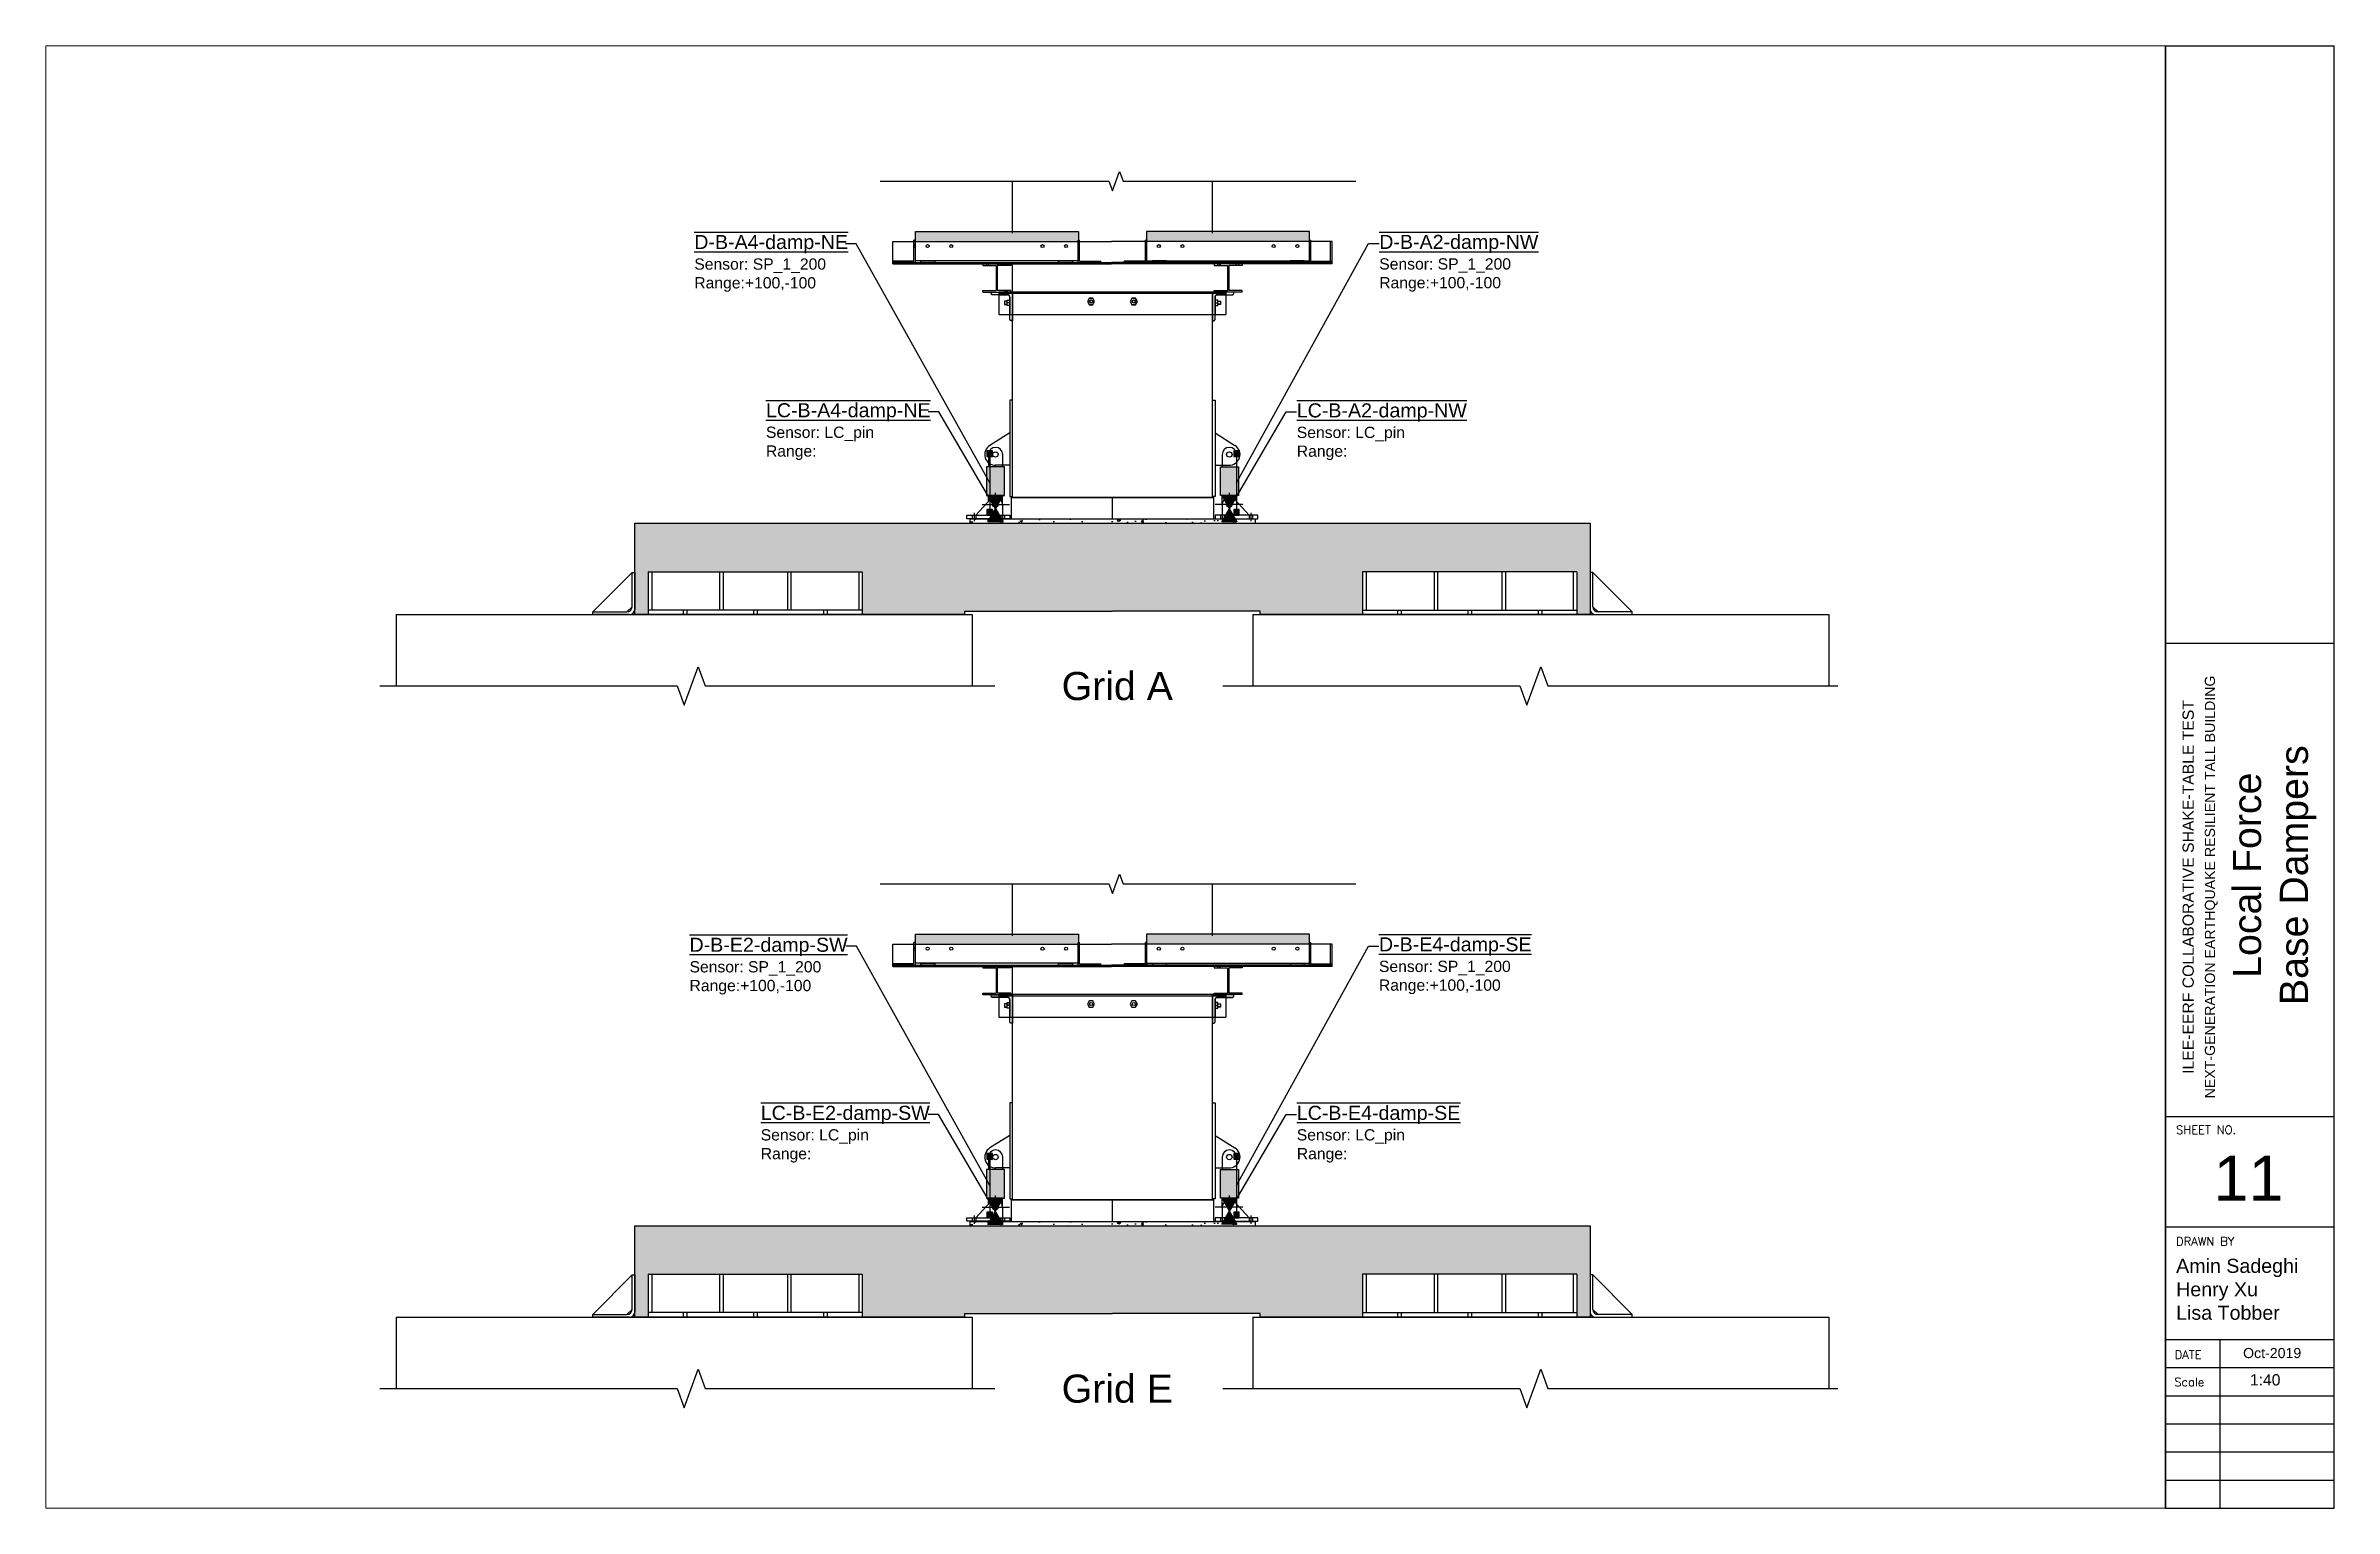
# Paper-space layout '11Base Damper' of a CAD drawing. Header units: millimetres. Extents: x 15 to 422, y 10 to 270.
# The model-space entities are those that its viewports show. They can reach past a viewport. Long polylines and large blocks are cut down to what shows.
import ezdxf
from ezdxf import colors
from ezdxf.entities.mleader import LeaderData, LeaderLine
from ezdxf.math import Vec2, Vec3

# ---------------------------------------------------------------- set-up
doc = ezdxf.new("R2010")
doc.units = ezdxf.units.MM
doc.header["$MEASUREMENT"] = 0
for name, pattern in [('ACAD_ISO02W100', [15, 12, -3]), ('CENTER', [50.8, 31.75, -6.35, 6.35, -6.35]), ('DASHED', [19.05, 12.7, -6.35])]:
    doc.linetypes.add(name, pattern=pattern)
for name, color, linetype in [('center', 7, 'CENTER'), ('Dashed', 7, 'DASHED'), ('greygrid', 252, 'CENTER'), ('notation', 6, 'Continuous'), ('Note', 7, 'Continuous'), ('Plot', 254, 'Continuous'), ('SolidLine', 7, 'Continuous')]:
    doc.layers.add(name, color=color, linetype=linetype)
doc.styles.get("Standard").update_dxf_attribs({"font": 'arial.ttf'})
doc.styles.add('style1', font='arial.ttf', dxfattribs={"height": 2.5})

psp = doc.layouts.new('11Base Damper')

# ---------------------------------------------------------------- texts
at = {"insert": (407, 33.83), "char_height": 2, "width": 9.8438, "attachment_point": 1}
psp.add_mtext('1:40', dxfattribs=at)
at = {"layer": 'SolidLine', "insert": (411.41, 122.54), "char_height": 5, "attachment_point": 5, "rotation": 90, "style": 'style1'}
psp.add_mtext_dynamic_manual_height_columns('\\pxqc;Local Force\\PBase Dampers', width=98.8509, gutter_width=4.71, heights=[18.7], dxfattribs=at)
at = {"layer": 'SolidLine', "insert": (406.76, 68.68), "char_height": 8, "attachment_point": 5, "style": 'style1'}
psp.add_mtext_dynamic_manual_height_columns('\\pxqc;11', width=21.402, gutter_width=4.71, heights=[6.57], dxfattribs=at)

msp = doc.modelspace()

# ---------------------------------------------------------------- texts
at = {"layer": 'greygrid', "lineweight": -2, "ltscale": 0.2, "char_height": 200, "attachment_point": 5}
for s, insert in [('Grid A', (71671, -40484)), ('Grid E', (71671, -45484))]:
    msp.add_mtext_dynamic_manual_height_columns(s, width=881.73, gutter_width=50, heights=[0], dxfattribs=dict(at, insert=insert))

# ---------------------------------------------------------------- blocks, each defined once
blk = doc.blocks.new('Sign')
at = {"layer": 'SolidLine'}
for p, q in [((392, 270), (422, 270)), ((392, 270), (392, 10)), ((422, 10), (422, 270)), ((392, 163.78), (422, 163.78)), ((392, 79.67), (422, 79.67)), ((392, 60), (422, 60)), ((392, 40), (422, 40)), ((401.67, 40), (401.67, 10)), ((392, 35), (422, 35)), ((392, 30), (422, 30)), ((392, 25), (422, 25)), ((392, 20), (422, 20)), ((392, 15), (422, 15)), ((392, 10), (422, 10))]:
    blk.add_line(p, q, dxfattribs=at)
at = {"layer": 'SolidLine', "attachment_point": 5, "rotation": 90, "style": 'style1'}
for s, width, heights, insert, char_height in [('\\pxqc;{\\C256;\\c0;NEXT-GENERATION EARTHQUAKE RESILIENT TALL BUILDING }', 88.7528, [7.26], (400.14, 120.45), 1.8), ('{\\C256;\\c0;ILEE-EERF COLLABORATIVE SHAKE-TABLE TEST }', 72.1629, [5.73], (396.04, 120.45), 2)]:
    blk.add_mtext_dynamic_manual_height_columns(s, width=width, gutter_width=4.71, heights=heights, dxfattribs=dict(at, insert=insert, char_height=char_height))
at = {"layer": 'SolidLine', "attachment_point": 1, "style": 'style1'}
for s, width, heights, insert, char_height in [('{\\Fsimplex|c134;SHEET NO.}', 16.7819, [2.56], (393.88, 78.02), 1.5), ('{\\Fsimplex|c134;DRAWN BY}', 19.2289, [2.02], (393.88, 58.19), 1.5), ('Amin Sadeghi\\PHenry Xu\\PLisa Tobber', 26.2669, [12.46], (393.88, 54.34), 2.5), ('{\\Fsimplex|c134;DATE}', 7.0156, [1.25], (393.63, 38.03), 1.5), ('Oct-2019', 15.7439, [1.39], (405.79, 38.49), 1.8), ('{\\Fsimplex|c0;Scale}', 7.0156, [1.25], (393.56, 33.19), 1.5)]:
    blk.add_mtext_dynamic_manual_height_columns(s, width=width, gutter_width=4.71, heights=heights, dxfattribs=dict(at, insert=insert, char_height=char_height))
blk = doc.blocks.new('*U161')
at = {"true_color": 0xadddf7}
h = blk.add_hatch(color=141, dxfattribs=at)
h.dxf.hatch_style = 1
h.paths.add_polyline_path([(-1403, 740), (-1403, 670), (-243, 670), (-243, 740)])
h = blk.add_hatch(color=141, dxfattribs=at)
h.dxf.hatch_style = 1
h.paths.add_polyline_path([(243, 740), (243, 670), (1403, 670), (1403, 740)])
at = {"linetype": 'ACAD_ISO02W100', "ltscale": 0.2}
for p, q in [((-808, 291), (-748, 291)), ((-730, 273), (-730, 150)), ((730, 273), (730, 150)), ((808, 291), (748, 291))]:
    blk.add_line(p, q, dxfattribs=at)
at = {"layer": 'Note', "ltscale": 0.2}
for points in [[(-165, 266), (-178, 243), (-165, 221), (-139, 221), (-127, 243), (-139, 266)], [(139, 266), (127, 243), (139, 221), (165, 221), (178, 243), (165, 266)]]:
    blk.add_lwpolyline(points, close=True, dxfattribs=at)
at = {"layer": 'Plot', "lineweight": -2, "ltscale": 0.2}
for p, q in [((-711, 740), (-711, 1100)), ((711, 740), (711, 1100)), ((-711, -1100), (-711, 510)), ((711, -1100), (711, 310))]:
    blk.add_line(p, q, dxfattribs=at)
at = {"layer": 'Plot', "ltscale": 0.2}
for p, q in [((-1564, 670), (-6, 670)), ((-1564, 510), (-1564, 670)), ((1552, 670), (-6, 670)), ((1564, 670), (6, 670)), ((1552, 510), (1552, 670)), ((1564, 510), (1564, 670)), ((-1564, 520), (-1564, 625)), ((-1564, 510), (-1564, 615)), ((-1564, 520), (-6, 520)), ((-1564, 510), (-6, 510)), ((-924, 510), (-724, 510)), ((-924, 510), (-924, 500)), ((-924, 500), (-828, 500)), ((-828, 500), (-828, 320)), ((-724, 500), (-820, 500)), ((-820, 500), (-820, 320)), ((-724, 510), (-724, 500)), ((-634, 520), (-634, 510)), ((-626, 520), (-626, 510)), ((-617, 520), (-617, 510)), ((1552, 520), (-6, 520)), ((1552, 510), (-6, 510)), ((1564, 520), (6, 520)), ((1564, 510), (6, 510)), ((617, 520), (617, 510)), ((626, 520), (626, 510)), ((634, 520), (634, 510)), ((924, 510), (724, 510)), ((724, 510), (724, 500)), ((724, 500), (820, 500)), ((820, 500), (820, 320)), ((924, 500), (828, 500)), ((828, 500), (828, 320)), ((924, 510), (924, 500)), ((1552, 520), (1552, 625)), ((1552, 510), (1552, 615)), ((1564, 520), (1564, 625)), ((1564, 510), (1564, 615)), ((-924, 310), (-924, 320)), ((-924, 320), (-828, 320)), ((-924, 310), (-724, 310)), ((-724, 320), (-820, 320)), ((808, 310), (-808, 310)), ((-808, 310), (-808, 150)), ((808, 300), (-808, 300)), ((-776, 320), (-784, 320)), ((-724, 310), (-724, 320)), ((711, 310), (-711, 310)), ((724, 310), (724, 320)), ((724, 320), (820, 320)), ((924, 310), (724, 310)), ((776, 320), (784, 320)), ((808, 310), (808, 150)), ((808, 310), (808, 150)), ((924, 320), (828, 320)), ((924, 310), (924, 320)), ((-808, 150), (808, 150))]:
    blk.add_line(p, q, dxfattribs=at)
at = {"layer": 'Plot', "linetype": 'ACAD_ISO02W100', "ltscale": 0.2}
for p, q in [((-1413, 530), (-1413, 680)), ((-1403, 680), (-1413, 680)), ((-1403, 520), (-1403, 680)), ((-244, 520), (-244, 680)), ((-244, 680), (-234, 680)), ((-234, 530), (-234, 680)), ((234, 530), (234, 680)), ((244, 680), (234, 680)), ((244, 520), (244, 680)), ((1403, 520), (1403, 680)), ((1403, 680), (1413, 680)), ((1413, 530), (1413, 680)), ((-1413, 530), (-1563, 530)), ((-1563, 520), (-1563, 530)), ((-1403, 520), (-1563, 520)), ((-1538, 520), (-1538, 530)), ((-1537, 520), (-1537, 510)), ((-1529, 520), (-1529, 530)), ((-1529, 520), (-1529, 510)), ((-1520, 520), (-1520, 530)), ((-1520, 520), (-1520, 510)), ((-1452, 520), (-1452, 530)), ((-1452, 520), (-1452, 510)), ((-1444, 520), (-1444, 510)), ((-1443, 520), (-1443, 530)), ((-1435, 520), (-1435, 510)), ((-1434, 520), (-1434, 530)), ((-1403, 649), (-1413, 649)), ((-1403, 638), (-1413, 638)), ((-1403, 627), (-1413, 627)), ((-1364, 520), (-1364, 532)), ((-1364, 532), (-1264, 532)), ((-1264, 532), (-1264, 520)), ((-897, 520), (-897, 510)), ((-897, 510), (-897, 500)), ((-889, 520), (-889, 510)), ((-880, 520), (-880, 510)), ((-880, 500), (-880, 510)), ((-767, 520), (-767, 510)), ((-767, 510), (-767, 500)), ((-767, 510), (-767, 500)), ((-759, 500), (-767, 500)), ((-759, 520), (-759, 510)), ((-759, 510), (-759, 500)), ((-750, 520), (-750, 510)), ((-750, 500), (-750, 510)), ((-384, 520), (-384, 532)), ((-384, 532), (-284, 532)), ((-284, 532), (-284, 520)), ((-244, 649), (-234, 649)), ((-244, 638), (-234, 638)), ((-244, 627), (-234, 627)), ((-244, 520), (-84, 520)), ((-234, 530), (-84, 530)), ((-213, 520), (-213, 530)), ((-212, 520), (-212, 510)), ((-204, 520), (-204, 530)), ((-204, 520), (-204, 510)), ((-195, 520), (-195, 530)), ((-195, 520), (-195, 510)), ((-127, 520), (-127, 530)), ((-127, 520), (-127, 510)), ((-119, 520), (-119, 510)), ((-118, 520), (-118, 530)), ((-110, 520), (-110, 510)), ((-109, 520), (-109, 530)), ((-84, 520), (-84, 530)), ((234, 530), (84, 530)), ((84, 520), (84, 530)), ((244, 520), (84, 520)), ((109, 520), (109, 530)), ((110, 520), (110, 510)), ((118, 520), (118, 530)), ((119, 520), (119, 510)), ((127, 520), (127, 530)), ((127, 520), (127, 510)), ((195, 520), (195, 530)), ((195, 520), (195, 510)), ((204, 520), (204, 530)), ((204, 520), (204, 510)), ((212, 520), (212, 510)), ((213, 520), (213, 530)), ((244, 649), (234, 649)), ((244, 638), (234, 638)), ((244, 627), (234, 627)), ((384, 532), (284, 532)), ((284, 532), (284, 520)), ((384, 520), (384, 532)), ((750, 520), (750, 510)), ((750, 500), (750, 510)), ((759, 520), (759, 510)), ((759, 510), (759, 500)), ((759, 500), (767, 500)), ((767, 520), (767, 510)), ((767, 510), (767, 500)), ((767, 510), (767, 500)), ((880, 520), (880, 510)), ((880, 500), (880, 510)), ((889, 520), (889, 510)), ((897, 520), (897, 510)), ((897, 510), (897, 500)), ((1364, 532), (1264, 532)), ((1264, 532), (1264, 520)), ((1364, 520), (1364, 532)), ((1403, 649), (1413, 649)), ((1403, 638), (1413, 638)), ((1403, 627), (1413, 627)), ((1403, 520), (1563, 520)), ((1413, 530), (1563, 530)), ((1434, 520), (1434, 530)), ((1435, 520), (1435, 510)), ((1443, 520), (1443, 530)), ((1444, 520), (1444, 510)), ((1452, 520), (1452, 530)), ((1452, 520), (1452, 510)), ((1520, 520), (1520, 530)), ((1520, 520), (1520, 510)), ((1529, 520), (1529, 530)), ((1529, 520), (1529, 510)), ((1537, 520), (1537, 510)), ((1538, 520), (1538, 530)), ((1563, 520), (1563, 530)), ((-764, 310), (-773, 310)), ((-770, 300), (-770, 310)), ((-767, 310), (-767, 320)), ((-759, 320), (-767, 320)), ((-767, 310), (-767, 320)), ((-759, 310), (-759, 320)), ((-759, 300), (-759, 310)), ((-750, 320), (-750, 310)), ((-748, 300), (-748, 310)), ((748, 300), (748, 310)), ((750, 320), (750, 310)), ((759, 320), (767, 320)), ((759, 310), (759, 320)), ((759, 300), (759, 310)), ((764, 310), (773, 310)), ((767, 310), (767, 320)), ((767, 310), (767, 320)), ((770, 300), (770, 310))]:
    blk.add_line(p, q, dxfattribs=at)
at = {"layer": 'Plot', "ltscale": 0.2}
for points in [[(-243, 533), (-1403, 533), (-1403, 740), (-243, 740)], [(243, 533), (1403, 533), (1403, 740), (243, 740)]]:
    blk.add_lwpolyline(points, close=True, dxfattribs=at)
for points in [[(-808, 291), (-854, 291, -0.414214), (-863, 300), (-863, 310), (-711, 310), (-711, 107)], [(808, 291), (854, 291, 0.414214), (863, 300), (863, 310), (711, 310), (711, 107)], [(-711, 107), (-721, 107, -0.414214), (-730, 116), (-730, 150, 0.414214)], [(711, 107), (721, 107, 0.414214), (730, 116), (730, 150, -0.414214)]]:
    blk.add_lwpolyline(points, format="xyb", dxfattribs=at)
at = {"layer": 'Plot', "linetype": 'ACAD_ISO02W100', "ltscale": 0.2}
for points in [[(-730, 273, 0.414214), (-748, 291)], [(730, 273, -0.414214), (748, 291)]]:
    blk.add_lwpolyline(points, format="xyb", dxfattribs=at)
at = {"layer": 'Plot', "ltscale": 0.2}
for centre, radius in [((-1316, 637), 11), ((-1148, 637), 11), ((-1148, 637), 11), ((-498, 637), 11), ((-330, 637), 11), ((330, 637), 11), ((498, 637), 11), ((1148, 637), 11), ((1148, 637), 11), ((1316, 637), 11), ((-152, 243), 11.1), ((152, 243), 11.1)]:
    blk.add_circle(centre, radius, dxfattribs=at)
at = {"layer": 'SolidLine', "linetype": 'ACAD_ISO02W100', "ltscale": 0.2}
for p, q in [((-749, 245), (-768, 245)), ((-768, 245), (-768, 223)), ((-768, 223), (-749, 223)), ((-730, 234), (-749, 234)), ((730, 234), (749, 234)), ((749, 245), (768, 245)), ((768, 223), (749, 223)), ((768, 245), (768, 223))]:
    blk.add_line(p, q, dxfattribs=at)
for points in [[(-730, 215), (-749, 215), (-749, 253), (-730, 253)], [(730, 215), (749, 215), (749, 253), (730, 253)]]:
    blk.add_lwpolyline(points, close=True, dxfattribs=at)
blk = doc.blocks.new('*U160')
at = {"color": 0, "linetype": 'ByBlock', "lineweight": -2, "transparency": 16777216}
blk.add_blockref('*U161', (0, 0), dxfattribs=at)
blk = doc.blocks.new('*U163')
at = {"true_color": 0xadddf7}
h = blk.add_hatch(color=141, dxfattribs=at)
h.dxf.hatch_style = 1
h.paths.add_polyline_path([(-1403, 740), (-1403, 670), (-243, 670), (-243, 740)])
h = blk.add_hatch(color=141, dxfattribs=at)
h.dxf.hatch_style = 1
h.paths.add_polyline_path([(243, 740), (243, 670), (1403, 670), (1403, 740)])
at = {"linetype": 'ACAD_ISO02W100', "ltscale": 0.2}
for p, q in [((-808, 291), (-748, 291)), ((-730, 273), (-730, 150)), ((730, 273), (730, 150)), ((808, 291), (748, 291))]:
    blk.add_line(p, q, dxfattribs=at)
at = {"layer": 'Note', "ltscale": 0.2}
for points in [[(-165, 266), (-178, 243), (-165, 221), (-139, 221), (-127, 243), (-139, 266)], [(139, 266), (127, 243), (139, 221), (165, 221), (178, 243), (165, 266)]]:
    blk.add_lwpolyline(points, close=True, dxfattribs=at)
at = {"layer": 'Plot', "lineweight": -2, "ltscale": 0.2}
for p, q in [((-711, 740), (-711, 1100)), ((711, 740), (711, 1100)), ((-711, -1100), (-711, 510)), ((711, -1100), (711, 310))]:
    blk.add_line(p, q, dxfattribs=at)
at = {"layer": 'Plot', "ltscale": 0.2}
for p, q in [((-1564, 670), (-6, 670)), ((-1564, 510), (-1564, 670)), ((1552, 670), (-6, 670)), ((1564, 670), (6, 670)), ((1552, 510), (1552, 670)), ((1564, 510), (1564, 670)), ((-1564, 520), (-1564, 625)), ((-1564, 510), (-1564, 615)), ((-1564, 520), (-6, 520)), ((-1564, 510), (-6, 510)), ((-924, 510), (-724, 510)), ((-924, 510), (-924, 500)), ((-924, 500), (-828, 500)), ((-828, 500), (-828, 320)), ((-724, 500), (-820, 500)), ((-820, 500), (-820, 320)), ((-724, 510), (-724, 500)), ((-634, 520), (-634, 510)), ((-626, 520), (-626, 510)), ((-617, 520), (-617, 510)), ((1552, 520), (-6, 520)), ((1552, 510), (-6, 510)), ((1564, 520), (6, 520)), ((1564, 510), (6, 510)), ((617, 520), (617, 510)), ((626, 520), (626, 510)), ((634, 520), (634, 510)), ((924, 510), (724, 510)), ((724, 510), (724, 500)), ((724, 500), (820, 500)), ((820, 500), (820, 320)), ((924, 500), (828, 500)), ((828, 500), (828, 320)), ((924, 510), (924, 500)), ((1552, 520), (1552, 625)), ((1552, 510), (1552, 615)), ((1564, 520), (1564, 625)), ((1564, 510), (1564, 615)), ((-924, 310), (-924, 320)), ((-924, 320), (-828, 320)), ((-924, 310), (-724, 310)), ((-724, 320), (-820, 320)), ((808, 310), (-808, 310)), ((-808, 310), (-808, 150)), ((808, 300), (-808, 300)), ((-776, 320), (-784, 320)), ((-724, 310), (-724, 320)), ((711, 310), (-711, 310)), ((724, 310), (724, 320)), ((724, 320), (820, 320)), ((924, 310), (724, 310)), ((776, 320), (784, 320)), ((808, 310), (808, 150)), ((808, 310), (808, 150)), ((924, 320), (828, 320)), ((924, 310), (924, 320)), ((-808, 150), (808, 150))]:
    blk.add_line(p, q, dxfattribs=at)
at = {"layer": 'Plot', "linetype": 'ACAD_ISO02W100', "ltscale": 0.2}
for p, q in [((-1413, 530), (-1413, 680)), ((-1403, 680), (-1413, 680)), ((-1403, 520), (-1403, 680)), ((-244, 520), (-244, 680)), ((-244, 680), (-234, 680)), ((-234, 530), (-234, 680)), ((234, 530), (234, 680)), ((244, 680), (234, 680)), ((244, 520), (244, 680)), ((1403, 520), (1403, 680)), ((1403, 680), (1413, 680)), ((1413, 530), (1413, 680)), ((-1413, 530), (-1563, 530)), ((-1563, 520), (-1563, 530)), ((-1403, 520), (-1563, 520)), ((-1538, 520), (-1538, 530)), ((-1537, 520), (-1537, 510)), ((-1529, 520), (-1529, 530)), ((-1529, 520), (-1529, 510)), ((-1520, 520), (-1520, 530)), ((-1520, 520), (-1520, 510)), ((-1452, 520), (-1452, 530)), ((-1452, 520), (-1452, 510)), ((-1444, 520), (-1444, 510)), ((-1443, 520), (-1443, 530)), ((-1435, 520), (-1435, 510)), ((-1434, 520), (-1434, 530)), ((-1403, 649), (-1413, 649)), ((-1403, 638), (-1413, 638)), ((-1403, 627), (-1413, 627)), ((-1364, 520), (-1364, 532)), ((-1364, 532), (-1264, 532)), ((-1264, 532), (-1264, 520)), ((-897, 520), (-897, 510)), ((-897, 510), (-897, 500)), ((-889, 520), (-889, 510)), ((-880, 520), (-880, 510)), ((-880, 500), (-880, 510)), ((-767, 520), (-767, 510)), ((-767, 510), (-767, 500)), ((-767, 510), (-767, 500)), ((-759, 500), (-767, 500)), ((-759, 520), (-759, 510)), ((-759, 510), (-759, 500)), ((-750, 520), (-750, 510)), ((-750, 500), (-750, 510)), ((-384, 520), (-384, 532)), ((-384, 532), (-284, 532)), ((-284, 532), (-284, 520)), ((-244, 649), (-234, 649)), ((-244, 638), (-234, 638)), ((-244, 627), (-234, 627)), ((-244, 520), (-84, 520)), ((-234, 530), (-84, 530)), ((-213, 520), (-213, 530)), ((-212, 520), (-212, 510)), ((-204, 520), (-204, 530)), ((-204, 520), (-204, 510)), ((-195, 520), (-195, 530)), ((-195, 520), (-195, 510)), ((-127, 520), (-127, 530)), ((-127, 520), (-127, 510)), ((-119, 520), (-119, 510)), ((-118, 520), (-118, 530)), ((-110, 520), (-110, 510)), ((-109, 520), (-109, 530)), ((-84, 520), (-84, 530)), ((234, 530), (84, 530)), ((84, 520), (84, 530)), ((244, 520), (84, 520)), ((109, 520), (109, 530)), ((110, 520), (110, 510)), ((118, 520), (118, 530)), ((119, 520), (119, 510)), ((127, 520), (127, 530)), ((127, 520), (127, 510)), ((195, 520), (195, 530)), ((195, 520), (195, 510)), ((204, 520), (204, 530)), ((204, 520), (204, 510)), ((212, 520), (212, 510)), ((213, 520), (213, 530)), ((244, 649), (234, 649)), ((244, 638), (234, 638)), ((244, 627), (234, 627)), ((384, 532), (284, 532)), ((284, 532), (284, 520)), ((384, 520), (384, 532)), ((750, 520), (750, 510)), ((750, 500), (750, 510)), ((759, 520), (759, 510)), ((759, 510), (759, 500)), ((759, 500), (767, 500)), ((767, 520), (767, 510)), ((767, 510), (767, 500)), ((767, 510), (767, 500)), ((880, 520), (880, 510)), ((880, 500), (880, 510)), ((889, 520), (889, 510)), ((897, 520), (897, 510)), ((897, 510), (897, 500)), ((1364, 532), (1264, 532)), ((1264, 532), (1264, 520)), ((1364, 520), (1364, 532)), ((1403, 649), (1413, 649)), ((1403, 638), (1413, 638)), ((1403, 627), (1413, 627)), ((1403, 520), (1563, 520)), ((1413, 530), (1563, 530)), ((1434, 520), (1434, 530)), ((1435, 520), (1435, 510)), ((1443, 520), (1443, 530)), ((1444, 520), (1444, 510)), ((1452, 520), (1452, 530)), ((1452, 520), (1452, 510)), ((1520, 520), (1520, 530)), ((1520, 520), (1520, 510)), ((1529, 520), (1529, 530)), ((1529, 520), (1529, 510)), ((1537, 520), (1537, 510)), ((1538, 520), (1538, 530)), ((1563, 520), (1563, 530)), ((-764, 310), (-773, 310)), ((-770, 300), (-770, 310)), ((-767, 310), (-767, 320)), ((-759, 320), (-767, 320)), ((-767, 310), (-767, 320)), ((-759, 310), (-759, 320)), ((-759, 300), (-759, 310)), ((-750, 320), (-750, 310)), ((-748, 300), (-748, 310)), ((748, 300), (748, 310)), ((750, 320), (750, 310)), ((759, 320), (767, 320)), ((759, 310), (759, 320)), ((759, 300), (759, 310)), ((764, 310), (773, 310)), ((767, 310), (767, 320)), ((767, 310), (767, 320)), ((770, 300), (770, 310))]:
    blk.add_line(p, q, dxfattribs=at)
at = {"layer": 'Plot', "ltscale": 0.2}
for points in [[(-243, 533), (-1403, 533), (-1403, 740), (-243, 740)], [(243, 533), (1403, 533), (1403, 740), (243, 740)]]:
    blk.add_lwpolyline(points, close=True, dxfattribs=at)
for points in [[(-808, 291), (-854, 291, -0.414214), (-863, 300), (-863, 310), (-711, 310), (-711, 107)], [(808, 291), (854, 291, 0.414214), (863, 300), (863, 310), (711, 310), (711, 107)], [(-711, 107), (-721, 107, -0.414214), (-730, 116), (-730, 150, 0.414214)], [(711, 107), (721, 107, 0.414214), (730, 116), (730, 150, -0.414214)]]:
    blk.add_lwpolyline(points, format="xyb", dxfattribs=at)
at = {"layer": 'Plot', "linetype": 'ACAD_ISO02W100', "ltscale": 0.2}
for points in [[(-730, 273, 0.414214), (-748, 291)], [(730, 273, -0.414214), (748, 291)]]:
    blk.add_lwpolyline(points, format="xyb", dxfattribs=at)
at = {"layer": 'Plot', "ltscale": 0.2}
for centre, radius in [((-1316, 637), 11), ((-1148, 637), 11), ((-1148, 637), 11), ((-498, 637), 11), ((-330, 637), 11), ((330, 637), 11), ((498, 637), 11), ((1148, 637), 11), ((1148, 637), 11), ((1316, 637), 11), ((-152, 243), 11.1), ((152, 243), 11.1)]:
    blk.add_circle(centre, radius, dxfattribs=at)
at = {"layer": 'SolidLine', "linetype": 'ACAD_ISO02W100', "ltscale": 0.2}
for p, q in [((-749, 245), (-768, 245)), ((-768, 245), (-768, 223)), ((-768, 223), (-749, 223)), ((-730, 234), (-749, 234)), ((730, 234), (749, 234)), ((749, 245), (768, 245)), ((768, 223), (749, 223)), ((768, 245), (768, 223))]:
    blk.add_line(p, q, dxfattribs=at)
for points in [[(-730, 215), (-749, 215), (-749, 253), (-730, 253)], [(730, 215), (749, 215), (749, 253), (730, 253)]]:
    blk.add_lwpolyline(points, close=True, dxfattribs=at)
blk = doc.blocks.new('*U162')
at = {"color": 0, "linetype": 'ByBlock', "lineweight": -2, "transparency": 16777216}
blk.add_blockref('*U163', (0, 0), dxfattribs=at)
blk = doc.blocks.new('LOADPIN1')
at = {"color": 1, "linetype": 'Continuous'}
for p, q in [((88678, -27778), (88678, -27778)), ((88678, -27779), (88678, -27778)), ((88678, -27779), (88679, -27778)), ((88678, -27779), (88679, -27778)), ((88678, -27779), (88679, -27778)), ((88678, -27779), (88679, -27778)), ((88678, -27779), (88679, -27778)), ((88679, -27779), (88679, -27778)), ((88679, -27779), (88680, -27778)), ((88679, -27779), (88680, -27778)), ((88679, -27780), (88680, -27778)), ((88679, -27780), (88680, -27778)), ((88679, -27780), (88680, -27778)), ((88679, -27780), (88680, -27778)), ((88679, -27780), (88681, -27778)), ((88679, -27780), (88681, -27778)), ((88679, -27780), (88681, -27778)), ((88679, -27780), (88681, -27778)), ((88679, -27780), (88681, -27778)), ((88679, -27781), (88682, -27778)), ((88679, -27781), (88682, -27778)), ((88679, -27781), (88682, -27778)), ((88680, -27781), (88682, -27778)), ((88680, -27781), (88682, -27778)), ((88680, -27781), (88682, -27778)), ((88680, -27781), (88683, -27778)), ((88680, -27781), (88683, -27778)), ((88680, -27781), (88683, -27778)), ((88680, -27782), (88683, -27778)), ((88680, -27782), (88683, -27778)), ((88680, -27782), (88683, -27778)), ((88680, -27782), (88684, -27778)), ((88680, -27782), (88684, -27778)), ((88680, -27782), (88684, -27778)), ((88680, -27782), (88684, -27778)), ((88680, -27782), (88684, -27778)), ((88680, -27782), (88685, -27778)), ((88680, -27783), (88685, -27778)), ((88681, -27783), (88685, -27778)), ((88681, -27783), (88685, -27778)), ((88681, -27783), (88685, -27778)), ((88681, -27783), (88685, -27778)), ((88681, -27783), (88686, -27778)), ((88681, -27783), (88686, -27778)), ((88681, -27783), (88686, -27778)), ((88681, -27783), (88686, -27778)), ((88681, -27784), (88686, -27778)), ((88681, -27784), (88686, -27778)), ((88681, -27784), (88687, -27778)), ((88681, -27784), (88687, -27778)), ((88681, -27784), (88687, -27778)), ((88681, -27784), (88687, -27778)), ((88681, -27784), (88687, -27778)), ((88682, -27784), (88688, -27778)), ((88682, -27784), (88688, -27778)), ((88682, -27785), (88688, -27778)), ((88682, -27785), (88688, -27778)), ((88682, -27785), (88688, -27778)), ((88682, -27785), (88688, -27778)), ((88682, -27785), (88689, -27778)), ((88682, -27785), (88689, -27778)), ((88682, -27785), (88689, -27778)), ((88682, -27785), (88689, -27778)), ((88682, -27785), (88689, -27778)), ((88682, -27786), (88689, -27778)), ((88682, -27786), (88690, -27778)), ((88682, -27786), (88690, -27778)), ((88682, -27786), (88690, -27778)), ((88682, -27786), (88690, -27778)), ((88683, -27786), (88690, -27778)), ((88683, -27786), (88691, -27778)), ((88683, -27786), (88691, -27778)), ((88683, -27786), (88691, -27778)), ((88683, -27787), (88691, -27778)), ((88683, -27787), (88691, -27778)), ((88683, -27787), (88691, -27778)), ((88683, -27787), (88692, -27778)), ((88683, -27787), (88692, -27778)), ((88683, -27787), (88692, -27778)), ((88683, -27787), (88692, -27778)), ((88683, -27787), (88692, -27778)), ((88683, -27788), (88692, -27778)), ((88683, -27788), (88693, -27778)), ((88683, -27788), (88693, -27778)), ((88684, -27788), (88693, -27778)), ((88684, -27788), (88693, -27778)), ((88684, -27788), (88693, -27778)), ((88684, -27788), (88693, -27778)), ((88684, -27788), (88694, -27778)), ((88684, -27788), (88694, -27778)), ((88684, -27789), (88694, -27778)), ((88684, -27789), (88694, -27778)), ((88684, -27789), (88694, -27778)), ((88684, -27789), (88695, -27778)), ((88684, -27789), (88695, -27778)), ((88684, -27789), (88695, -27778)), ((88684, -27789), (88695, -27778)), ((88684, -27789), (88695, -27778)), ((88684, -27789), (88695, -27778)), ((88684, -27790), (88696, -27778)), ((88685, -27790), (88696, -27778)), ((88685, -27790), (88696, -27778)), ((88685, -27790), (88696, -27778)), ((88685, -27790), (88696, -27778)), ((88685, -27790), (88697, -27778)), ((88685, -27790), (88697, -27778)), ((88685, -27790), (88697, -27778)), ((88685, -27790), (88697, -27778)), ((88685, -27791), (88697, -27778)), ((88685, -27791), (88697, -27778)), ((88685, -27791), (88698, -27778)), ((88685, -27791), (88698, -27778)), ((88685, -27791), (88698, -27778)), ((88685, -27791), (88698, -27778)), ((88685, -27791), (88698, -27778)), ((88686, -27791), (88698, -27778)), ((88686, -27791), (88699, -27778)), ((88686, -27792), (88699, -27778)), ((88686, -27792), (88699, -27778)), ((88686, -27792), (88699, -27778)), ((88686, -27792), (88699, -27778)), ((88686, -27792), (88700, -27778)), ((88686, -27792), (88700, -27778)), ((88686, -27792), (88700, -27778)), ((88686, -27792), (88700, -27778)), ((88686, -27792), (88700, -27778)), ((88686, -27793), (88700, -27778)), ((88686, -27793), (88701, -27778)), ((88686, -27793), (88701, -27778)), ((88686, -27793), (88701, -27778)), ((88686, -27793), (88701, -27778)), ((88687, -27793), (88701, -27778)), ((88687, -27793), (88701, -27778)), ((88687, -27793), (88702, -27778)), ((88687, -27793), (88702, -27778)), ((88687, -27794), (88702, -27778)), ((88687, -27794), (88702, -27778)), ((88687, -27794), (88702, -27778)), ((88687, -27794), (88703, -27778)), ((88687, -27794), (88703, -27778)), ((88687, -27794), (88703, -27778)), ((88687, -27794), (88703, -27778)), ((88687, -27794), (88703, -27778)), ((88687, -27794), (88703, -27778)), ((88687, -27795), (88704, -27778)), ((88687, -27795), (88704, -27778)), ((88688, -27795), (88704, -27778)), ((88688, -27795), (88704, -27778)), ((88688, -27795), (88704, -27778)), ((88688, -27795), (88704, -27778)), ((88688, -27795), (88705, -27778)), ((88688, -27795), (88705, -27778)), ((88688, -27795), (88705, -27778)), ((88688, -27796), (88705, -27778)), ((88688, -27796), (88705, -27778)), ((88688, -27796), (88706, -27778)), ((88688, -27796), (88706, -27778)), ((88688, -27796), (88706, -27778)), ((88688, -27796), (88706, -27778)), ((88688, -27796), (88706, -27778)), ((88688, -27796), (88706, -27778)), ((88689, -27796), (88707, -27778)), ((88689, -27797), (88707, -27778)), ((88689, -27797), (88707, -27778)), ((88689, -27797), (88707, -27778)), ((88689, -27797), (88707, -27778)), ((88689, -27797), (88707, -27778)), ((88689, -27797), (88708, -27778)), ((88689, -27797), (88708, -27778)), ((88689, -27797), (88708, -27778)), ((88689, -27797), (88708, -27778)), ((88689, -27798), (88708, -27778)), ((88689, -27798), (88709, -27778)), ((88689, -27798), (88709, -27778)), ((88689, -27798), (88709, -27778)), ((88689, -27798), (88709, -27778)), ((88689, -27798), (88709, -27778)), ((88690, -27798), (88709, -27778)), ((88690, -27798), (88710, -27778)), ((88690, -27798), (88710, -27778)), ((88690, -27799), (88710, -27778)), ((88690, -27799), (88710, -27778)), ((88690, -27799), (88710, -27778)), ((88690, -27799), (88710, -27778)), ((88690, -27799), (88711, -27778)), ((88690, -27799), (88711, -27778)), ((88690, -27799), (88711, -27778)), ((88690, -27799), (88711, -27778)), ((88690, -27799), (88711, -27778)), ((88690, -27800), (88712, -27778)), ((88690, -27800), (88712, -27778)), ((88690, -27800), (88712, -27778)), ((88691, -27800), (88712, -27778)), ((88691, -27800), (88712, -27778)), ((88691, -27800), (88712, -27778)), ((88691, -27800), (88713, -27778)), ((88691, -27800), (88713, -27778)), ((88691, -27801), (88713, -27778)), ((88691, -27801), (88713, -27778)), ((88691, -27801), (88713, -27778)), ((88691, -27801), (88713, -27778)), ((88691, -27801), (88714, -27778)), ((88691, -27801), (88714, -27778)), ((88691, -27801), (88714, -27778)), ((88691, -27801), (88714, -27778)), ((88691, -27801), (88714, -27778)), ((88691, -27802), (88715, -27778)), ((88691, -27802), (88715, -27778)), ((88692, -27802), (88715, -27778)), ((88692, -27802), (88715, -27778)), ((88692, -27802), (88715, -27778)), ((88692, -27802), (88715, -27778)), ((88692, -27802), (88716, -27778)), ((88692, -27802), (88716, -27778)), ((88692, -27802), (88716, -27778)), ((88692, -27803), (88716, -27778)), ((88692, -27803), (88716, -27778)), ((88692, -27803), (88716, -27778)), ((88692, -27803), (88717, -27778)), ((88692, -27803), (88717, -27778)), ((88692, -27803), (88717, -27778)), ((88692, -27803), (88717, -27778)), ((88692, -27803), (88717, -27778)), ((88693, -27803), (88718, -27778)), ((88693, -27804), (88718, -27778)), ((88693, -27804), (88718, -27778)), ((88693, -27804), (88718, -27778)), ((88693, -27804), (88718, -27778)), ((88693, -27804), (88718, -27778)), ((88693, -27804), (88719, -27778)), ((88693, -27804), (88719, -27778)), ((88693, -27804), (88719, -27778)), ((88693, -27804), (88719, -27778)), ((88693, -27805), (88719, -27778)), ((88693, -27805), (88719, -27778)), ((88693, -27805), (88720, -27778)), ((88693, -27805), (88720, -27778)), ((88693, -27805), (88720, -27778)), ((88693, -27805), (88720, -27778)), ((88694, -27805), (88720, -27778)), ((88694, -27805), (88721, -27778)), ((88694, -27805), (88721, -27778)), ((88694, -27806), (88721, -27778)), ((88694, -27806), (88721, -27778)), ((88694, -27806), (88721, -27778)), ((88694, -27806), (88721, -27778)), ((88694, -27806), (88722, -27778)), ((88694, -27806), (88722, -27778)), ((88694, -27806), (88722, -27778)), ((88694, -27806), (88722, -27778)), ((88694, -27806), (88722, -27778)), ((88694, -27807), (88722, -27778)), ((88694, -27807), (88723, -27778)), ((88694, -27807), (88723, -27778)), ((88695, -27807), (88723, -27778)), ((88695, -27807), (88723, -27778)), ((88695, -27807), (88723, -27778)), ((88695, -27807), (88724, -27778)), ((88695, -27807), (88724, -27778)), ((88695, -27807), (88724, -27778)), ((88695, -27808), (88724, -27778)), ((88695, -27808), (88724, -27778)), ((88695, -27808), (88724, -27778)), ((88695, -27808), (88725, -27778)), ((88695, -27808), (88725, -27778)), ((88695, -27808), (88725, -27778)), ((88695, -27808), (88725, -27778)), ((88695, -27808), (88725, -27778)), ((88695, -27808), (88725, -27778)), ((88695, -27809), (88726, -27778)), ((88696, -27809), (88726, -27778)), ((88696, -27809), (88726, -27778)), ((88696, -27809), (88726, -27778)), ((88696, -27809), (88726, -27778)), ((88696, -27809), (88727, -27778)), ((88696, -27809), (88727, -27778)), ((88696, -27809), (88727, -27778)), ((88696, -27809), (88727, -27778)), ((88696, -27810), (88727, -27778)), ((88696, -27810), (88727, -27778)), ((88696, -27810), (88728, -27778)), ((88696, -27810), (88728, -27778)), ((88696, -27810), (88728, -27778)), ((88696, -27810), (88728, -27778)), ((88696, -27810), (88728, -27778)), ((88697, -27810), (88728, -27778)), ((88697, -27810), (88729, -27778)), ((88697, -27811), (88729, -27778)), ((88697, -27811), (88729, -27778)), ((88697, -27811), (88729, -27778)), ((88697, -27811), (88729, -27778)), ((88697, -27811), (88730, -27778)), ((88697, -27811), (88730, -27778)), ((88697, -27811), (88730, -27778)), ((88697, -27811), (88730, -27778)), ((88697, -27811), (88730, -27778)), ((88697, -27812), (88730, -27778)), ((88697, -27812), (88731, -27778)), ((88697, -27812), (88731, -27778)), ((88697, -27812), (88731, -27778)), ((88697, -27812), (88731, -27778)), ((88698, -27812), (88731, -27778)), ((88698, -27812), (88731, -27778)), ((88698, -27812), (88732, -27778)), ((88698, -27812), (88732, -27778)), ((88698, -27813), (88732, -27778)), ((88698, -27813), (88732, -27778)), ((88698, -27813), (88732, -27778)), ((88698, -27813), (88733, -27778)), ((88698, -27813), (88733, -27778)), ((88698, -27813), (88733, -27778)), ((88698, -27813), (88733, -27778)), ((88698, -27813), (88733, -27778)), ((88698, -27814), (88733, -27778)), ((88698, -27814), (88734, -27778)), ((88698, -27814), (88734, -27778)), ((88699, -27814), (88734, -27778)), ((88699, -27814), (88734, -27778)), ((88699, -27814), (88734, -27778)), ((88699, -27814), (88734, -27778)), ((88699, -27814), (88735, -27778)), ((88699, -27814), (88735, -27778)), ((88699, -27815), (88735, -27778)), ((88699, -27815), (88735, -27778)), ((88699, -27815), (88735, -27778)), ((88699, -27815), (88736, -27778)), ((88699, -27815), (88736, -27778)), ((88699, -27815), (88736, -27778)), ((88699, -27815), (88736, -27778)), ((88699, -27815), (88736, -27778)), ((88699, -27815), (88736, -27778)), ((88700, -27816), (88737, -27778)), ((88700, -27816), (88737, -27778)), ((88700, -27816), (88737, -27778)), ((88700, -27816), (88737, -27778)), ((88700, -27816), (88737, -27778)), ((88700, -27816), (88737, -27778)), ((88700, -27816), (88738, -27778)), ((88700, -27816), (88738, -27778)), ((88700, -27816), (88738, -27778)), ((88700, -27817), (88738, -27778)), ((88700, -27817), (88738, -27778)), ((88700, -27817), (88739, -27778)), ((88700, -27817), (88739, -27778)), ((88700, -27817), (88739, -27778)), ((88700, -27817), (88739, -27778)), ((88700, -27817), (88739, -27778)), ((88701, -27817), (88739, -27778)), ((88701, -27817), (88740, -27778)), ((88701, -27818), (88740, -27778)), ((88701, -27818), (88740, -27778)), ((88701, -27818), (88740, -27778)), ((88701, -27818), (88740, -27778)), ((88701, -27818), (88740, -27778)), ((88701, -27818), (88741, -27778)), ((88701, -27818), (88741, -27778)), ((88701, -27818), (88741, -27778)), ((88701, -27818), (88741, -27778)), ((88701, -27819), (88741, -27778)), ((88701, -27819), (88742, -27778)), ((88701, -27819), (88742, -27778)), ((88701, -27819), (88742, -27778)), ((88702, -27819), (88742, -27778)), ((88702, -27819), (88742, -27778)), ((88702, -27819), (88742, -27778)), ((88702, -27819), (88743, -27778)), ((88702, -27819), (88743, -27778)), ((88702, -27820), (88743, -27778)), ((88702, -27820), (88743, -27778)), ((88702, -27820), (88743, -27778)), ((88702, -27820), (88743, -27778)), ((88702, -27820), (88744, -27778)), ((88702, -27820), (88744, -27778)), ((88702, -27820), (88744, -27778)), ((88702, -27820), (88744, -27778)), ((88702, -27820), (88744, -27778)), ((88702, -27821), (88745, -27778)), ((88702, -27821), (88745, -27778)), ((88703, -27821), (88745, -27778)), ((88703, -27821), (88745, -27778)), ((88703, -27821), (88745, -27778)), ((88703, -27821), (88745, -27778)), ((88703, -27821), (88746, -27778)), ((88703, -27821), (88746, -27778)), ((88703, -27821), (88746, -27778)), ((88703, -27822), (88746, -27778)), ((88703, -27822), (88746, -27778)), ((88703, -27822), (88746, -27778)), ((88703, -27822), (88747, -27778)), ((88703, -27822), (88747, -27778)), ((88703, -27822), (88747, -27778)), ((88703, -27822), (88747, -27778)), ((88703, -27822), (88747, -27778)), ((88704, -27822), (88748, -27778)), ((88704, -27823), (88748, -27778)), ((88704, -27823), (88748, -27778)), ((88704, -27823), (88748, -27778)), ((88704, -27823), (88748, -27778)), ((88704, -27823), (88748, -27778)), ((88704, -27823), (88749, -27778)), ((88704, -27823), (88749, -27778)), ((88704, -27823), (88749, -27778)), ((88704, -27823), (88749, -27778)), ((88704, -27824), (88749, -27778)), ((88704, -27824), (88749, -27778)), ((88704, -27824), (88750, -27778)), ((88704, -27824), (88750, -27778)), ((88704, -27824), (88750, -27778)), ((88704, -27824), (88750, -27778)), ((88705, -27824), (88750, -27778)), ((88705, -27824), (88751, -27778)), ((88705, -27824), (88751, -27778)), ((88705, -27825), (88751, -27779)), ((88705, -27825), (88751, -27779)), ((88705, -27825), (88751, -27779)), ((88705, -27825), (88751, -27779)), ((88705, -27825), (88752, -27779)), ((88705, -27825), (88752, -27779)), ((88705, -27825), (88752, -27779)), ((88705, -27825), (88752, -27779)), ((88705, -27825), (88752, -27779)), ((88705, -27826), (88752, -27779)), ((88705, -27826), (88753, -27779)), ((88705, -27826), (88753, -27779)), ((88706, -27826), (88753, -27779)), ((88706, -27826), (88753, -27779)), ((88706, -27826), (88753, -27779)), ((88706, -27826), (88754, -27779)), ((88706, -27826), (88754, -27779)), ((88706, -27827), (88754, -27779)), ((88706, -27827), (88754, -27779)), ((88706, -27827), (88754, -27779)), ((88706, -27827), (88754, -27779)), ((88706, -27827), (88755, -27779)), ((88706, -27827), (88755, -27779)), ((88706, -27827), (88755, -27779)), ((88706, -27827), (88755, -27779)), ((88706, -27827), (88755, -27779)), ((88706, -27828), (88755, -27779)), ((88706, -27828), (88756, -27779)), ((88707, -27828), (88756, -27779)), ((88707, -27828), (88756, -27779)), ((88707, -27828), (88756, -27779)), ((88707, -27828), (88756, -27779)), ((88707, -27828), (88757, -27779)), ((88707, -27828), (88757, -27779)), ((88707, -27828), (88757, -27779)), ((88707, -27829), (88757, -27779)), ((88707, -27829), (88757, -27779)), ((88707, -27829), (88757, -27779)), ((88707, -27829), (88758, -27779)), ((88707, -27829), (88758, -27779)), ((88707, -27829), (88758, -27779)), ((88707, -27829), (88758, -27779)), ((88707, -27829), (88758, -27779)), ((88708, -27829), (88758, -27779)), ((88708, -27830), (88759, -27779)), ((88708, -27830), (88759, -27779)), ((88708, -27830), (88759, -27779)), ((88708, -27830), (88759, -27779)), ((88708, -27830), (88759, -27779)), ((88708, -27830), (88760, -27779)), ((88708, -27830), (88760, -27779)), ((88708, -27830), (88760, -27779)), ((88708, -27830), (88760, -27779)), ((88708, -27831), (88760, -27779)), ((88708, -27831), (88760, -27779)), ((88708, -27831), (88761, -27779)), ((88708, -27831), (88761, -27779)), ((88708, -27831), (88761, -27779)), ((88708, -27831), (88761, -27779)), ((88709, -27831), (88761, -27779)), ((88709, -27831), (88761, -27779)), ((88709, -27831), (88762, -27779)), ((88709, -27832), (88762, -27779)), ((88709, -27832), (88762, -27779)), ((88709, -27832), (88762, -27779)), ((88709, -27832), (88762, -27779)), ((88709, -27832), (88763, -27779)), ((88709, -27832), (88763, -27779)), ((88709, -27832), (88763, -27779)), ((88709, -27832), (88763, -27779)), ((88709, -27832), (88763, -27779)), ((88709, -27833), (88763, -27779)), ((88709, -27833), (88764, -27779)), ((88709, -27833), (88764, -27779)), ((88710, -27833), (88764, -27779)), ((88710, -27833), (88764, -27779)), ((88710, -27833), (88764, -27779)), ((88710, -27833), (88764, -27779)), ((88710, -27833), (88765, -27779)), ((88710, -27833), (88765, -27779)), ((88710, -27834), (88765, -27779)), ((88710, -27834), (88765, -27779)), ((88710, -27834), (88765, -27779)), ((88710, -27834), (88766, -27779)), ((88710, -27834), (88766, -27779)), ((88710, -27834), (88766, -27779)), ((88710, -27834), (88766, -27779)), ((88710, -27834), (88766, -27779)), ((88710, -27834), (88766, -27779)), ((88711, -27835), (88767, -27779)), ((88711, -27835), (88767, -27779)), ((88711, -27835), (88767, -27779)), ((88711, -27835), (88767, -27779)), ((88711, -27835), (88767, -27779)), ((88711, -27835), (88767, -27779)), ((88711, -27835), (88768, -27779)), ((88711, -27835), (88768, -27779)), ((88711, -27835), (88768, -27779)), ((88711, -27836), (88768, -27779)), ((88711, -27836), (88768, -27779)), ((88711, -27836), (88769, -27779)), ((88711, -27836), (88769, -27779)), ((88711, -27836), (88769, -27779)), ((88711, -27836), (88769, -27779)), ((88711, -27836), (88769, -27779)), ((88712, -27836), (88769, -27779)), ((88712, -27836), (88770, -27779)), ((88712, -27837), (88770, -27779)), ((88712, -27837), (88770, -27779)), ((88712, -27837), (88770, -27779)), ((88712, -27837), (88770, -27779)), ((88712, -27837), (88770, -27779)), ((88712, -27837), (88771, -27779)), ((88712, -27837), (88771, -27779)), ((88712, -27837), (88771, -27779)), ((88712, -27837), (88771, -27779)), ((88712, -27838), (88771, -27779)), ((88712, -27838), (88772, -27779)), ((88712, -27838), (88772, -27779)), ((88712, -27838), (88772, -27779)), ((88713, -27838), (88772, -27779)), ((88713, -27838), (88772, -27779)), ((88713, -27838), (88772, -27779)), ((88713, -27838), (88773, -27779)), ((88713, -27838), (88773, -27779)), ((88713, -27839), (88773, -27779)), ((88713, -27839), (88773, -27779)), ((88713, -27839), (88773, -27779)), ((88713, -27839), (88773, -27779)), ((88713, -27839), (88774, -27779)), ((88713, -27839), (88774, -27779)), ((88713, -27839), (88774, -27779)), ((88713, -27839), (88774, -27779)), ((88713, -27840), (88774, -27779)), ((88713, -27840), (88775, -27779)), ((88713, -27840), (88775, -27779)), ((88714, -27840), (88775, -27779)), ((88714, -27840), (88775, -27779)), ((88714, -27840), (88775, -27779)), ((88714, -27840), (88775, -27779)), ((88714, -27840), (88776, -27779)), ((88714, -27840), (88776, -27779)), ((88714, -27841), (88776, -27779)), ((88714, -27841), (88776, -27779)), ((88714, -27841), (88776, -27779)), ((88714, -27841), (88776, -27779)), ((88714, -27841), (88777, -27779)), ((88714, -27841), (88777, -27779)), ((88714, -27841), (88777, -27779)), ((88714, -27841), (88777, -27779)), ((88714, -27841), (88777, -27779)), ((88715, -27842), (88778, -27779)), ((88715, -27842), (88778, -27779)), ((88715, -27842), (88778, -27779)), ((88715, -27842), (88778, -27779)), ((88715, -27842), (88778, -27779)), ((88715, -27842), (88778, -27779)), ((88715, -27842), (88779, -27779)), ((88715, -27842), (88779, -27779)), ((88715, -27842), (88779, -27779)), ((88715, -27843), (88779, -27779)), ((88715, -27843), (88779, -27779)), ((88715, -27843), (88779, -27779)), ((88715, -27843), (88780, -27779)), ((88715, -27843), (88780, -27779)), ((88715, -27843), (88780, -27779)), ((88715, -27843), (88780, -27779)), ((88716, -27843), (88780, -27779)), ((88716, -27843), (88781, -27779)), ((88716, -27844), (88781, -27779)), ((88716, -27844), (88781, -27779)), ((88716, -27844), (88781, -27779)), ((88716, -27844), (88781, -27779)), ((88716, -27844), (88781, -27779)), ((88716, -27844), (88782, -27779)), ((88716, -27844), (88782, -27779)), ((88716, -27844), (88782, -27779)), ((88716, -27844), (88782, -27779)), ((88716, -27845), (88782, -27779)), ((88716, -27845), (88782, -27779)), ((88716, -27845), (88783, -27779)), ((88716, -27845), (88783, -27779)), ((88717, -27845), (88783, -27779)), ((88717, -27845), (88783, -27779)), ((88717, -27845), (88783, -27779)), ((88717, -27845), (88784, -27779)), ((88717, -27845), (88784, -27779)), ((88717, -27846), (88784, -27779)), ((88717, -27846), (88784, -27779)), ((88717, -27846), (88784, -27779)), ((88717, -27846), (88784, -27779)), ((88717, -27846), (88785, -27779)), ((88717, -27846), (88785, -27779)), ((88717, -27846), (88785, -27779)), ((88717, -27846), (88785, -27779)), ((88717, -27846), (88785, -27779)), ((88717, -27847), (88785, -27779)), ((88717, -27847), (88786, -27779)), ((88718, -27847), (88786, -27779)), ((88718, -27847), (88786, -27779)), ((88718, -27847), (88786, -27779)), ((88718, -27847), (88786, -27779)), ((88718, -27847), (88785, -27780)), ((88718, -27847), (88785, -27780)), ((88718, -27847), (88785, -27781)), ((88718, -27848), (88785, -27781)), ((88718, -27848), (88784, -27781)), ((88718, -27848), (88784, -27782)), ((88718, -27848), (88784, -27782)), ((88718, -27848), (88784, -27783)), ((88718, -27848), (88783, -27783)), ((88718, -27848), (88783, -27783)), ((88718, -27848), (88783, -27784)), ((88719, -27848), (88783, -27784)), ((88719, -27849), (88782, -27785)), ((88719, -27849), (88782, -27785)), ((88719, -27849), (88782, -27786)), ((88719, -27849), (88782, -27786)), ((88719, -27849), (88782, -27786)), ((88719, -27849), (88781, -27787)), ((88719, -27849), (88781, -27787)), ((88719, -27849), (88781, -27788)), ((88719, -27849), (88781, -27788)), ((88719, -27850), (88780, -27788)), ((88719, -27850), (88780, -27789)), ((88719, -27850), (88780, -27789)), ((88719, -27850), (88780, -27790)), ((88719, -27850), (88779, -27790)), ((88719, -27850), (88779, -27791)), ((88720, -27850), (88779, -27791)), ((88720, -27850), (88779, -27791)), ((88720, -27850), (88778, -27792)), ((88720, -27851), (88778, -27792)), ((88720, -27851), (88778, -27793)), ((88720, -27851), (88778, -27793)), ((88720, -27851), (88777, -27793)), ((88720, -27851), (88777, -27794)), ((88720, -27851), (88777, -27794)), ((88720, -27851), (88777, -27795)), ((88720, -27851), (88776, -27795)), ((88720, -27851), (88776, -27796)), ((88720, -27852), (88776, -27796)), ((88720, -27852), (88776, -27796)), ((88720, -27852), (88775, -27797)), ((88721, -27852), (88775, -27797)), ((88721, -27852), (88775, -27798)), ((88721, -27852), (88775, -27798)), ((88721, -27852), (88775, -27798)), ((88721, -27852), (88774, -27799)), ((88721, -27853), (88774, -27799)), ((88721, -27853), (88774, -27800)), ((88721, -27853), (88774, -27800)), ((88721, -27853), (88773, -27801)), ((88721, -27853), (88773, -27801)), ((88721, -27853), (88773, -27801)), ((88721, -27853), (88773, -27802)), ((88721, -27853), (88772, -27802)), ((88721, -27853), (88772, -27803)), ((88721, -27854), (88772, -27803)), ((88722, -27854), (88772, -27804)), ((88722, -27854), (88771, -27804)), ((88722, -27854), (88771, -27804)), ((88722, -27854), (88771, -27805)), ((88722, -27854), (88771, -27805)), ((88722, -27854), (88770, -27806)), ((88722, -27854), (88770, -27806)), ((88722, -27854), (88770, -27806)), ((88722, -27855), (88770, -27807)), ((88722, -27855), (88769, -27807)), ((88722, -27855), (88769, -27808)), ((88722, -27855), (88769, -27808)), ((88722, -27855), (88769, -27809)), ((88722, -27855), (88768, -27809)), ((88722, -27855), (88768, -27809)), ((88722, -27855), (88768, -27810)), ((88723, -27855), (88768, -27810)), ((88723, -27856), (88768, -27811)), ((88723, -27856), (88767, -27811)), ((88723, -27856), (88767, -27811)), ((88723, -27856), (88767, -27812)), ((88723, -27856), (88767, -27812)), ((88723, -27856), (88766, -27813)), ((88723, -27856), (88766, -27813)), ((88723, -27856), (88766, -27814)), ((88723, -27856), (88766, -27814)), ((88723, -27857), (88765, -27814)), ((88723, -27857), (88765, -27815)), ((88723, -27857), (88765, -27815)), ((88723, -27857), (88765, -27816)), ((88723, -27857), (88764, -27816)), ((88724, -27857), (88764, -27816)), ((88724, -27857), (88764, -27817)), ((88724, -27857), (88764, -27817)), ((88724, -27857), (88763, -27818)), ((88724, -27858), (88763, -27818)), ((88724, -27858), (88763, -27819)), ((88724, -27858), (88763, -27819)), ((88724, -27858), (88762, -27819)), ((88724, -27858), (88762, -27820)), ((88724, -27858), (88762, -27820)), ((88724, -27858), (88762, -27821)), ((88724, -27858), (88761, -27821)), ((88724, -27858), (88761, -27821)), ((88724, -27859), (88761, -27822)), ((88724, -27859), (88761, -27822)), ((88724, -27859), (88761, -27823)), ((88725, -27859), (88760, -27823)), ((88725, -27859), (88760, -27824)), ((88725, -27859), (88760, -27824)), ((88725, -27859), (88760, -27824)), ((88725, -27859), (88759, -27825)), ((88725, -27859), (88759, -27825)), ((88725, -27860), (88759, -27826)), ((88725, -27860), (88759, -27826)), ((88725, -27860), (88758, -27827)), ((88725, -27860), (88758, -27827)), ((88725, -27860), (88758, -27827)), ((88725, -27860), (88758, -27828)), ((88725, -27860), (88757, -27828)), ((88725, -27860), (88757, -27829)), ((88725, -27860), (88757, -27829)), ((88726, -27861), (88757, -27829)), ((88726, -27861), (88756, -27830)), ((88726, -27861), (88756, -27830)), ((88726, -27861), (88756, -27831)), ((88726, -27861), (88756, -27831)), ((88726, -27861), (88755, -27832)), ((88726, -27861), (88755, -27832)), ((88726, -27861), (88755, -27832)), ((88726, -27861), (88755, -27833)), ((88726, -27862), (88754, -27833)), ((88726, -27862), (88754, -27834)), ((88726, -27862), (88754, -27834)), ((88726, -27862), (88754, -27834)), ((88726, -27862), (88754, -27835)), ((88726, -27862), (88753, -27835)), ((88726, -27862), (88753, -27836)), ((88727, -27862), (88753, -27836)), ((88727, -27862), (88753, -27837)), ((88727, -27863), (88752, -27837)), ((88727, -27863), (88752, -27837)), ((88727, -27863), (88752, -27838)), ((88727, -27863), (88752, -27838)), ((88727, -27863), (88751, -27839)), ((88727, -27863), (88751, -27839)), ((88727, -27863), (88751, -27839)), ((88727, -27863), (88751, -27840)), ((88727, -27863), (88750, -27840)), ((88727, -27864), (88750, -27841)), ((88727, -27864), (88750, -27841)), ((88727, -27864), (88750, -27842)), ((88727, -27864), (88749, -27842)), ((88728, -27864), (88749, -27842)), ((88728, -27864), (88749, -27843)), ((88728, -27864), (88749, -27843)), ((88728, -27864), (88748, -27844)), ((88728, -27864), (88748, -27844)), ((88728, -27865), (88748, -27844)), ((88728, -27865), (88748, -27845)), ((88728, -27865), (88747, -27845)), ((88728, -27865), (88747, -27846)), ((88728, -27865), (88747, -27846)), ((88728, -27865), (88747, -27847)), ((88728, -27865), (88747, -27847)), ((88728, -27865), (88746, -27847)), ((88728, -27866), (88746, -27848)), ((88728, -27866), (88746, -27848)), ((88728, -27866), (88746, -27849)), ((88729, -27866), (88745, -27849)), ((88729, -27866), (88745, -27850)), ((88729, -27866), (88745, -27850)), ((88729, -27866), (88745, -27850)), ((88729, -27866), (88744, -27851)), ((88729, -27866), (88744, -27851)), ((88729, -27867), (88744, -27852)), ((88729, -27867), (88744, -27852)), ((88729, -27867), (88743, -27852)), ((88729, -27867), (88743, -27853)), ((88729, -27867), (88743, -27853)), ((88729, -27867), (88743, -27854)), ((88729, -27867), (88742, -27854)), ((88729, -27867), (88742, -27855)), ((88729, -27867), (88742, -27855)), ((88730, -27868), (88742, -27855)), ((88730, -27868), (88741, -27856)), ((88730, -27868), (88741, -27856)), ((88730, -27868), (88741, -27857)), ((88730, -27868), (88741, -27857)), ((88730, -27868), (88740, -27857)), ((88730, -27868), (88740, -27858)), ((88678, -27965), (88746, -27897)), ((88678, -27965), (88746, -27897)), ((88678, -27965), (88747, -27897)), ((88678, -27965), (88747, -27897)), ((88678, -27965), (88747, -27897)), ((88679, -27963), (88746, -27896)), ((88679, -27963), (88746, -27896)), ((88679, -27964), (88746, -27897)), ((88679, -27964), (88746, -27897)), ((88679, -27965), (88747, -27897)), ((88679, -27965), (88747, -27897)), ((88679, -27965), (88747, -27898)), ((88679, -27965), (88747, -27898)), ((88679, -27965), (88747, -27898)), ((88680, -27961), (88746, -27896)), ((88680, -27962), (88746, -27896)), ((88680, -27962), (88746, -27896)), ((88680, -27963), (88746, -27896)), ((88680, -27965), (88747, -27898)), ((88680, -27965), (88747, -27898)), ((88680, -27965), (88747, -27898)), ((88680, -27965), (88747, -27898)), ((88680, -27965), (88747, -27898)), ((88680, -27965), (88747, -27898)), ((88681, -27960), (88746, -27895)), ((88681, -27960), (88746, -27896)), ((88681, -27961), (88746, -27896)), ((88681, -27961), (88746, -27896)), ((88681, -27965), (88747, -27899)), ((88681, -27965), (88748, -27899)), ((88681, -27965), (88748, -27899)), ((88681, -27965), (88748, -27899)), ((88681, -27965), (88748, -27899)), ((88681, -27965), (88748, -27899)), ((88682, -27958), (88745, -27895)), ((88682, -27958), (88745, -27895)), ((88682, -27959), (88746, -27895)), ((88682, -27959), (88746, -27895)), ((88682, -27965), (88748, -27899)), ((88682, -27965), (88748, -27899)), ((88682, -27965), (88748, -27899)), ((88682, -27965), (88748, -27900)), ((88682, -27965), (88748, -27900)), ((88683, -27956), (88745, -27895)), ((88683, -27957), (88745, -27895)), ((88683, -27957), (88745, -27895)), ((88683, -27958), (88745, -27895)), ((88683, -27965), (88748, -27900)), ((88683, -27965), (88748, -27900)), ((88683, -27965), (88748, -27900)), ((88683, -27965), (88748, -27900)), ((88683, -27965), (88748, -27900)), ((88683, -27965), (88748, -27900)), ((88684, -27954), (88745, -27894)), ((88684, -27955), (88745, -27894)), ((88684, -27955), (88745, -27894)), ((88684, -27956), (88745, -27894)), ((88684, -27956), (88745, -27894)), ((88684, -27965), (88749, -27900)), ((88684, -27965), (88749, -27901)), ((88684, -27965), (88749, -27901)), ((88684, -27965), (88749, -27901)), ((88684, -27965), (88749, -27901)), ((88684, -27965), (88749, -27901)), ((88685, -27953), (88745, -27894)), ((88685, -27953), (88745, -27894)), ((88685, -27953), (88745, -27894)), ((88685, -27954), (88745, -27894)), ((88685, -27965), (88749, -27901)), ((88685, -27965), (88749, -27901)), ((88685, -27965), (88749, -27901)), ((88685, -27965), (88749, -27901)), ((88685, -27965), (88749, -27902)), ((88686, -27951), (88744, -27893)), ((88686, -27951), (88744, -27893)), ((88686, -27952), (88744, -27893)), ((88686, -27952), (88744, -27893)), ((88686, -27965), (88749, -27902)), ((88686, -27965), (88749, -27902)), ((88686, -27965), (88749, -27902)), ((88686, -27965), (88749, -27902)), ((88686, -27965), (88750, -27902)), ((88686, -27965), (88750, -27902)), ((88687, -27949), (88744, -27893)), ((88687, -27950), (88744, -27893)), ((88687, -27950), (88744, -27893)), ((88687, -27951), (88744, -27893)), ((88687, -27965), (88750, -27902)), ((88687, -27965), (88750, -27902)), ((88687, -27965), (88750, -27903)), ((88687, -27965), (88750, -27903)), ((88687, -27965), (88750, -27903)), ((88687, -27965), (88750, -27903)), ((88688, -27948), (88744, -27892)), ((88688, -27948), (88744, -27892)), ((88688, -27948), (88744, -27892)), ((88688, -27949), (88744, -27893)), ((88688, -27965), (88750, -27903)), ((88688, -27965), (88750, -27903)), ((88688, -27965), (88750, -27903)), ((88688, -27965), (88750, -27903)), ((88688, -27965), (88750, -27903)), ((88689, -27946), (88744, -27892)), ((88689, -27946), (88744, -27892)), ((88689, -27947), (88744, -27892)), ((88689, -27947), (88744, -27892)), ((88689, -27965), (88750, -27904)), ((88689, -27965), (88750, -27904)), ((88689, -27965), (88750, -27904)), ((88689, -27965), (88751, -27904)), ((88689, -27965), (88751, -27904)), ((88689, -27965), (88751, -27904)), ((88690, -27944), (88743, -27891)), ((88690, -27945), (88743, -27891)), ((88690, -27945), (88743, -27892)), ((88690, -27946), (88743, -27892)), ((88690, -27965), (88751, -27904)), ((88690, -27965), (88751, -27904)), ((88690, -27965), (88751, -27905)), ((88690, -27965), (88751, -27905)), ((88690, -27965), (88751, -27905)), ((88690, -27965), (88751, -27905)), ((88691, -27942), (88743, -27891)), ((88691, -27943), (88743, -27891)), ((88691, -27943), (88743, -27891)), ((88691, -27943), (88743, -27891)), ((88691, -27944), (88743, -27891)), ((88691, -27965), (88751, -27905)), ((88691, -27965), (88751, -27905)), ((88691, -27965), (88751, -27905)), ((88691, -27965), (88751, -27905)), ((88691, -27965), (88751, -27905)), ((88692, -27940), (88743, -27890)), ((88692, -27941), (88743, -27890)), ((88692, -27941), (88743, -27890)), ((88692, -27942), (88743, -27891)), ((88692, -27965), (88751, -27906)), ((88692, -27965), (88752, -27906)), ((88692, -27965), (88752, -27906)), ((88692, -27965), (88752, -27906)), ((88692, -27965), (88752, -27906)), ((88692, -27965), (88752, -27906)), ((88693, -27939), (88742, -27890)), ((88693, -27939), (88742, -27890)), ((88693, -27940), (88743, -27890)), ((88693, -27940), (88743, -27890)), ((88693, -27965), (88752, -27906)), ((88693, -27965), (88752, -27906)), ((88693, -27965), (88752, -27906)), ((88693, -27965), (88752, -27907)), ((88693, -27965), (88752, -27907)), ((88693, -27965), (88752, -27907)), ((88694, -27937), (88742, -27889)), ((88694, -27938), (88742, -27889)), ((88694, -27938), (88742, -27890)), ((88694, -27938), (88742, -27890)), ((88694, -27965), (88752, -27907)), ((88694, -27965), (88752, -27907)), ((88694, -27965), (88752, -27907)), ((88694, -27965), (88752, -27907)), ((88694, -27965), (88752, -27907)), ((88695, -27935), (88742, -27889)), ((88695, -27936), (88742, -27889)), ((88695, -27936), (88742, -27889)), ((88695, -27937), (88742, -27889)), ((88695, -27965), (88753, -27907)), ((88695, -27965), (88753, -27908)), ((88695, -27965), (88753, -27908)), ((88695, -27965), (88753, -27908)), ((88695, -27965), (88753, -27908)), ((88695, -27965), (88753, -27908)), ((88696, -27934), (88742, -27888)), ((88696, -27934), (88742, -27889)), ((88696, -27935), (88742, -27889)), ((88696, -27935), (88742, -27889)), ((88696, -27965), (88753, -27908)), ((88696, -27965), (88753, -27908)), ((88696, -27965), (88753, -27908)), ((88696, -27965), (88753, -27908)), ((88696, -27965), (88753, -27909)), ((88697, -27932), (88741, -27888)), ((88697, -27933), (88741, -27888)), ((88697, -27933), (88741, -27888)), ((88697, -27933), (88742, -27888)), ((88697, -27965), (88753, -27909)), ((88697, -27965), (88753, -27909)), ((88697, -27965), (88753, -27909)), ((88697, -27965), (88753, -27909)), ((88697, -27965), (88754, -27909)), ((88697, -27965), (88754, -27909)), ((88698, -27930), (88741, -27887)), ((88698, -27930), (88741, -27888)), ((88698, -27931), (88741, -27888)), ((88698, -27931), (88741, -27888)), ((88698, -27932), (88741, -27888)), ((88698, -27965), (88754, -27909)), ((88698, -27965), (88754, -27909)), ((88698, -27965), (88754, -27910)), ((88698, -27965), (88754, -27910)), ((88698, -27965), (88754, -27910)), ((88698, -27965), (88754, -27910)), ((88699, -27928), (88741, -27887)), ((88699, -27929), (88741, -27887)), ((88699, -27929), (88741, -27887)), ((88699, -27930), (88741, -27887)), ((88699, -27965), (88754, -27910)), ((88699, -27965), (88754, -27910)), ((88699, -27965), (88754, -27910)), ((88699, -27965), (88754, -27910)), ((88699, -27965), (88754, -27910)), ((88700, -27927), (88741, -27887)), ((88700, -27927), (88741, -27887)), ((88700, -27928), (88741, -27887)), ((88700, -27928), (88741, -27887)), ((88700, -27965), (88754, -27911)), ((88700, -27965), (88754, -27911)), ((88700, -27965), (88755, -27911)), ((88700, -27965), (88755, -27911)), ((88700, -27965), (88755, -27911)), ((88700, -27965), (88755, -27911)), ((88701, -27925), (88740, -27886)), ((88701, -27925), (88740, -27886)), ((88701, -27926), (88740, -27886)), ((88701, -27926), (88740, -27886)), ((88701, -27965), (88755, -27911)), ((88701, -27965), (88755, -27911)), ((88701, -27965), (88755, -27911)), ((88701, -27965), (88755, -27912)), ((88701, -27965), (88755, -27912)), ((88701, -27965), (88755, -27912)), ((88702, -27923), (88740, -27886)), ((88702, -27924), (88740, -27886)), ((88702, -27924), (88740, -27886)), ((88702, -27925), (88740, -27886)), ((88702, -27965), (88755, -27912)), ((88702, -27965), (88755, -27912)), ((88702, -27965), (88755, -27912)), ((88702, -27965), (88755, -27912)), ((88702, -27965), (88755, -27912)), ((88703, -27922), (88740, -27885)), ((88703, -27922), (88740, -27885)), ((88703, -27923), (88740, -27885)), ((88703, -27923), (88740, -27886)), ((88703, -27965), (88755, -27912)), ((88703, -27965), (88756, -27913)), ((88703, -27965), (88756, -27913)), ((88703, -27965), (88756, -27913)), ((88703, -27965), (88756, -27913)), ((88703, -27965), (88756, -27913)), ((88704, -27920), (88739, -27885)), ((88704, -27920), (88740, -27885)), ((88704, -27921), (88740, -27885)), ((88704, -27921), (88740, -27885)), ((88704, -27965), (88756, -27913)), ((88704, -27965), (88756, -27913)), ((88704, -27965), (88756, -27913)), ((88704, -27965), (88756, -27913)), ((88704, -27965), (88756, -27914)), ((88704, -27965), (88756, -27914)), ((88705, -27918), (88739, -27884)), ((88705, -27918), (88739, -27884)), ((88705, -27919), (88739, -27884)), ((88705, -27919), (88739, -27885)), ((88705, -27920), (88739, -27885)), ((88705, -27965), (88756, -27914)), ((88705, -27965), (88756, -27914)), ((88705, -27965), (88756, -27914)), ((88705, -27965), (88756, -27914)), ((88705, -27965), (88757, -27914)), ((88706, -27916), (88739, -27884)), ((88706, -27917), (88739, -27884)), ((88706, -27917), (88739, -27884)), ((88706, -27917), (88739, -27884)), ((88706, -27965), (88757, -27914)), ((88706, -27965), (88757, -27914)), ((88706, -27965), (88757, -27915)), ((88706, -27965), (88757, -27915)), ((88706, -27965), (88757, -27915)), ((88706, -27965), (88757, -27915)), ((88707, -27915), (88739, -27883)), ((88707, -27915), (88739, -27883)), ((88707, -27915), (88739, -27884)), ((88707, -27916), (88739, -27884)), ((88707, -27965), (88757, -27915)), ((88707, -27965), (88757, -27915)), ((88707, -27965), (88757, -27915)), ((88707, -27965), (88757, -27915)), ((88707, -27965), (88757, -27915)), ((88707, -27965), (88757, -27916)), ((88708, -27913), (88738, -27883)), ((88708, -27913), (88738, -27883)), ((88708, -27914), (88739, -27883)), ((88708, -27914), (88739, -27883)), ((88708, -27965), (88757, -27916)), ((88708, -27965), (88757, -27916)), ((88708, -27965), (88757, -27916)), ((88708, -27965), (88758, -27916)), ((88708, -27965), (88758, -27916)), ((88709, -27911), (88738, -27882)), ((88709, -27912), (88738, -27883)), ((88709, -27912), (88738, -27883)), ((88709, -27912), (88738, -27883)), ((88709, -27965), (88758, -27916)), ((88709, -27965), (88758, -27916)), ((88709, -27965), (88758, -27917)), ((88709, -27965), (88758, -27917)), ((88709, -27965), (88758, -27917)), ((88709, -27965), (88758, -27917)), ((88710, -27910), (88738, -27882)), ((88710, -27910), (88738, -27882)), ((88710, -27910), (88738, -27882)), ((88710, -27911), (88738, -27882)), ((88710, -27965), (88758, -27917)), ((88710, -27965), (88758, -27917)), ((88710, -27965), (88758, -27917)), ((88710, -27965), (88758, -27917)), ((88710, -27965), (88758, -27917)), ((88710, -27965), (88758, -27918)), ((88711, -27908), (88738, -27882)), ((88711, -27908), (88738, -27882)), ((88711, -27909), (88738, -27882)), ((88711, -27909), (88738, -27882)), ((88711, -27965), (88758, -27918)), ((88711, -27965), (88759, -27918)), ((88711, -27965), (88759, -27918)), ((88711, -27965), (88759, -27918)), ((88711, -27965), (88759, -27918)), ((88712, -27906), (88737, -27881)), ((88712, -27906), (88737, -27881)), ((88712, -27907), (88737, -27881)), ((88712, -27907), (88737, -27881)), ((88712, -27907), (88738, -27881)), ((88712, -27965), (88759, -27918)), ((88712, -27965), (88759, -27918)), ((88712, -27965), (88759, -27918)), ((88712, -27965), (88759, -27919)), ((88712, -27965), (88759, -27919)), ((88712, -27965), (88759, -27919)), ((88713, -27904), (88737, -27881)), ((88713, -27905), (88737, -27881)), ((88713, -27905), (88737, -27881)), ((88713, -27905), (88737, -27881)), ((88713, -27965), (88759, -27919)), ((88713, -27965), (88759, -27919)), ((88713, -27965), (88759, -27919)), ((88713, -27965), (88759, -27919)), ((88713, -27965), (88759, -27919)), ((88713, -27965), (88759, -27919)), ((88714, -27902), (88737, -27880)), ((88714, -27903), (88737, -27880)), ((88714, -27903), (88737, -27880)), ((88714, -27904), (88737, -27880)), ((88714, -27965), (88760, -27920)), ((88714, -27965), (88760, -27920)), ((88714, -27965), (88760, -27920)), ((88714, -27965), (88760, -27920)), ((88714, -27965), (88760, -27920)), ((88715, -27901), (88737, -27880)), ((88715, -27901), (88737, -27880)), ((88715, -27902), (88737, -27880)), ((88715, -27902), (88737, -27880)), ((88715, -27965), (88760, -27920)), ((88715, -27965), (88760, -27920)), ((88715, -27965), (88760, -27920)), ((88715, -27965), (88760, -27920)), ((88715, -27965), (88760, -27921)), ((88715, -27965), (88760, -27921)), ((88716, -27899), (88736, -27879)), ((88716, -27899), (88736, -27879)), ((88716, -27900), (88736, -27879)), ((88716, -27900), (88736, -27880)), ((88716, -27965), (88760, -27921)), ((88716, -27965), (88760, -27921)), ((88716, -27965), (88760, -27921)), ((88716, -27965), (88760, -27921)), ((88716, -27965), (88761, -27921)), ((88716, -27965), (88761, -27921)), ((88717, -27897), (88736, -27879)), ((88717, -27898), (88736, -27879)), ((88717, -27898), (88736, -27879)), ((88717, -27899), (88736, -27879)), ((88717, -27965), (88761, -27921)), ((88717, -27965), (88761, -27922)), ((88717, -27965), (88761, -27922)), ((88717, -27965), (88761, -27922)), ((88717, -27965), (88761, -27922)), ((88718, -27896), (88736, -27878)), ((88718, -27896), (88736, -27878)), ((88718, -27897), (88736, -27879)), ((88718, -27897), (88736, -27879)), ((88718, -27965), (88761, -27922)), ((88718, -27965), (88761, -27922)), ((88718, -27965), (88761, -27922)), ((88718, -27965), (88761, -27922)), ((88718, -27965), (88761, -27922)), ((88718, -27965), (88761, -27923)), ((88719, -27894), (88735, -27878)), ((88719, -27894), (88735, -27878)), ((88719, -27894), (88736, -27878)), ((88719, -27895), (88736, -27878)), ((88719, -27895), (88736, -27878)), ((88719, -27965), (88761, -27923)), ((88719, -27965), (88761, -27923)), ((88719, -27965), (88761, -27923)), ((88719, -27965), (88762, -27923)), ((88719, -27965), (88762, -27923)), ((88719, -27965), (88762, -27923)), ((88720, -27892), (88735, -27877)), ((88720, -27892), (88735, -27877)), ((88720, -27893), (88735, -27877)), ((88720, -27893), (88735, -27878)), ((88720, -27965), (88762, -27923)), ((88720, -27965), (88762, -27923)), ((88720, -27965), (88762, -27924)), ((88720, -27965), (88762, -27924)), ((88720, -27965), (88762, -27924)), ((88721, -27890), (88735, -27877)), ((88721, -27891), (88735, -27877)), ((88721, -27891), (88735, -27877)), ((88721, -27892), (88735, -27877)), ((88721, -27965), (88762, -27924)), ((88721, -27965), (88762, -27924)), ((88721, -27965), (88762, -27924)), ((88721, -27965), (88762, -27924)), ((88721, -27965), (88762, -27924)), ((88721, -27965), (88762, -27924)), ((88722, -27889), (88735, -27876)), ((88722, -27889), (88735, -27876)), ((88722, -27889), (88735, -27877)), ((88722, -27890), (88735, -27877)), ((88722, -27965), (88762, -27925)), ((88722, -27965), (88763, -27925)), ((88722, -27965), (88763, -27925)), ((88722, -27965), (88763, -27925)), ((88722, -27965), (88763, -27925)), ((88722, -27965), (88763, -27925)), ((88723, -27887), (88734, -27876)), ((88723, -27887), (88734, -27876)), ((88723, -27888), (88735, -27876)), ((88723, -27888), (88735, -27876)), ((88723, -27965), (88763, -27925)), ((88723, -27965), (88763, -27925)), ((88723, -27965), (88763, -27925)), ((88723, -27965), (88763, -27926)), ((88723, -27965), (88763, -27926)), ((88724, -27885), (88734, -27875)), ((88724, -27886), (88734, -27876)), ((88724, -27886), (88734, -27876)), ((88724, -27887), (88734, -27876)), ((88724, -27965), (88763, -27926)), ((88724, -27965), (88763, -27926)), ((88724, -27965), (88763, -27926)), ((88724, -27965), (88763, -27926)), ((88724, -27965), (88763, -27926)), ((88724, -27965), (88763, -27926)), ((88725, -27884), (88734, -27875)), ((88725, -27884), (88734, -27875)), ((88725, -27884), (88734, -27875)), ((88725, -27885), (88734, -27875)), ((88725, -27965), (88764, -27926)), ((88725, -27965), (88764, -27927)), ((88725, -27965), (88764, -27927)), ((88725, -27965), (88764, -27927)), ((88725, -27965), (88764, -27927)), ((88725, -27965), (88764, -27927)), ((88726, -27882), (88734, -27874)), ((88726, -27882), (88734, -27875)), ((88726, -27882), (88734, -27875)), ((88726, -27883), (88734, -27875)), ((88726, -27883), (88734, -27875)), ((88726, -27965), (88764, -27927)), ((88726, -27965), (88764, -27927)), ((88726, -27965), (88764, -27927)), ((88726, -27965), (88764, -27927)), ((88726, -27965), (88764, -27928)), ((88727, -27880), (88733, -27874)), ((88727, -27880), (88733, -27874)), ((88727, -27881), (88733, -27874)), ((88727, -27881), (88733, -27874)), ((88727, -27965), (88764, -27928)), ((88727, -27965), (88764, -27928)), ((88727, -27965), (88764, -27928)), ((88727, -27965), (88764, -27928)), ((88727, -27965), (88765, -27928)), ((88727, -27965), (88765, -27928)), ((88728, -27878), (88733, -27874)), ((88728, -27879), (88733, -27874)), ((88728, -27879), (88733, -27874)), ((88728, -27879), (88733, -27874)), ((88728, -27965), (88765, -27928)), ((88728, -27965), (88765, -27928)), ((88728, -27965), (88765, -27929)), ((88728, -27965), (88765, -27929)), ((88728, -27965), (88765, -27929)), ((88728, -27965), (88765, -27929)), ((88729, -27876), (88733, -27873)), ((88729, -27877), (88733, -27873)), ((88729, -27877), (88733, -27873)), ((88729, -27878), (88733, -27873)), ((88729, -27965), (88765, -27929)), ((88729, -27965), (88765, -27929)), ((88729, -27965), (88765, -27929)), ((88729, -27965), (88765, -27929)), ((88729, -27965), (88765, -27930)), ((88730, -27868), (88740, -27858)), ((88730, -27868), (88740, -27859)), ((88730, -27869), (88740, -27859)), ((88730, -27869), (88739, -27860)), ((88730, -27869), (88739, -27860)), ((88730, -27869), (88739, -27860)), ((88730, -27869), (88739, -27861)), ((88730, -27869), (88738, -27861)), ((88730, -27869), (88738, -27862)), ((88730, -27875), (88733, -27873)), ((88730, -27875), (88733, -27873)), ((88730, -27876), (88733, -27873)), ((88730, -27876), (88733, -27873)), ((88730, -27965), (88765, -27930)), ((88730, -27965), (88765, -27930)), ((88730, -27965), (88766, -27930)), ((88730, -27965), (88766, -27930)), ((88730, -27965), (88766, -27930)), ((88730, -27965), (88766, -27930)), ((88731, -27869), (88738, -27862)), ((88731, -27869), (88738, -27862)), ((88731, -27870), (88737, -27863)), ((88731, -27870), (88737, -27863)), ((88731, -27870), (88737, -27864)), ((88731, -27870), (88737, -27864)), ((88731, -27870), (88736, -27865)), ((88731, -27870), (88736, -27865)), ((88731, -27870), (88736, -27865)), ((88731, -27870), (88736, -27866)), ((88731, -27870), (88735, -27866)), ((88731, -27871), (88735, -27867)), ((88731, -27871), (88735, -27867)), ((88731, -27871), (88735, -27868)), ((88731, -27871), (88734, -27868)), ((88731, -27873), (88732, -27872)), ((88731, -27874), (88732, -27872)), ((88731, -27874), (88732, -27872)), ((88731, -27874), (88732, -27873)), ((88731, -27965), (88766, -27930)), ((88731, -27965), (88766, -27930)), ((88731, -27965), (88766, -27931)), ((88731, -27965), (88766, -27931)), ((88731, -27965), (88766, -27931)), ((88732, -27871), (88734, -27868)), ((88732, -27871), (88734, -27869)), ((88732, -27871), (88734, -27869)), ((88732, -27871), (88733, -27870)), ((88732, -27871), (88733, -27870)), ((88732, -27872), (88733, -27870)), ((88732, -27872), (88733, -27871)), ((88732, -27872), (88733, -27871)), ((88732, -27872), (88732, -27872)), ((88732, -27872), (88732, -27872)), ((88732, -27873), (88732, -27872)), ((88732, -27965), (88766, -27931)), ((88732, -27965), (88766, -27931)), ((88732, -27965), (88766, -27931)), ((88732, -27965), (88766, -27931)), ((88732, -27965), (88766, -27931)), ((88732, -27965), (88766, -27931)), ((88733, -27965), (88766, -27932)), ((88733, -27965), (88767, -27932)), ((88733, -27965), (88767, -27932)), ((88733, -27965), (88767, -27932)), ((88733, -27965), (88767, -27932)), ((88733, -27965), (88767, -27932)), ((88734, -27965), (88767, -27932)), ((88734, -27965), (88767, -27932)), ((88734, -27965), (88767, -27932)), ((88734, -27965), (88767, -27933)), ((88734, -27965), (88767, -27933)), ((88735, -27965), (88767, -27933)), ((88735, -27965), (88767, -27933)), ((88735, -27965), (88767, -27933)), ((88735, -27965), (88767, -27933)), ((88735, -27965), (88767, -27933)), ((88735, -27965), (88768, -27933)), ((88736, -27965), (88768, -27933)), ((88736, -27965), (88768, -27934)), ((88736, -27965), (88768, -27934)), ((88736, -27965), (88768, -27934)), ((88736, -27965), (88768, -27934)), ((88736, -27965), (88768, -27934)), ((88737, -27965), (88768, -27934)), ((88737, -27965), (88768, -27934)), ((88737, -27965), (88768, -27934)), ((88737, -27965), (88768, -27934)), ((88737, -27965), (88768, -27935)), ((88738, -27965), (88768, -27935)), ((88738, -27965), (88768, -27935)), ((88738, -27965), (88768, -27935)), ((88738, -27965), (88768, -27935)), ((88738, -27965), (88769, -27935)), ((88738, -27965), (88769, -27935)), ((88739, -27965), (88769, -27935)), ((88739, -27965), (88769, -27935)), ((88739, -27965), (88769, -27936)), ((88739, -27965), (88769, -27936)), ((88739, -27965), (88769, -27936)), ((88739, -27965), (88769, -27936)), ((88740, -27965), (88769, -27936)), ((88740, -27965), (88769, -27936)), ((88740, -27965), (88769, -27936)), ((88740, -27965), (88769, -27936)), ((88740, -27965), (88769, -27936)), ((88741, -27965), (88769, -27937)), ((88741, -27965), (88769, -27937)), ((88741, -27965), (88770, -27937)), ((88741, -27965), (88770, -27937)), ((88741, -27965), (88770, -27937)), ((88741, -27965), (88770, -27937)), ((88742, -27965), (88770, -27937)), ((88742, -27965), (88770, -27937)), ((88742, -27965), (88770, -27937)), ((88742, -27965), (88770, -27938)), ((88742, -27965), (88770, -27938)), ((88742, -27965), (88770, -27938)), ((88743, -27965), (88770, -27938)), ((88743, -27965), (88770, -27938)), ((88743, -27965), (88770, -27938)), ((88743, -27965), (88770, -27938)), ((88743, -27965), (88770, -27938)), ((88744, -27965), (88770, -27938)), ((88744, -27965), (88771, -27939)), ((88744, -27965), (88771, -27939)), ((88744, -27965), (88771, -27939)), ((88744, -27965), (88771, -27939)), ((88744, -27965), (88771, -27939)), ((88745, -27965), (88771, -27939)), ((88745, -27965), (88771, -27939)), ((88745, -27965), (88771, -27939)), ((88745, -27965), (88771, -27939)), ((88745, -27965), (88771, -27940)), ((88745, -27965), (88771, -27940)), ((88746, -27965), (88771, -27940)), ((88746, -27965), (88771, -27940)), ((88746, -27965), (88771, -27940)), ((88746, -27965), (88771, -27940)), ((88746, -27965), (88772, -27940)), ((88747, -27965), (88772, -27940)), ((88747, -27965), (88772, -27940)), ((88747, -27965), (88772, -27941)), ((88747, -27965), (88772, -27941)), ((88747, -27965), (88772, -27941)), ((88747, -27965), (88772, -27941)), ((88748, -27965), (88772, -27941)), ((88748, -27965), (88772, -27941)), ((88748, -27965), (88772, -27941)), ((88748, -27965), (88772, -27941)), ((88748, -27965), (88772, -27941)), ((88748, -27965), (88772, -27942)), ((88749, -27965), (88772, -27942)), ((88749, -27965), (88772, -27942)), ((88749, -27965), (88772, -27942)), ((88749, -27965), (88773, -27942)), ((88749, -27965), (88773, -27942)), ((88750, -27965), (88773, -27942)), ((88750, -27965), (88773, -27942)), ((88750, -27965), (88773, -27943)), ((88750, -27965), (88773, -27943)), ((88750, -27965), (88773, -27943)), ((88750, -27965), (88773, -27943)), ((88751, -27965), (88773, -27943)), ((88751, -27965), (88773, -27943)), ((88751, -27965), (88773, -27943)), ((88751, -27965), (88773, -27943)), ((88751, -27965), (88773, -27943)), ((88751, -27965), (88773, -27944)), ((88752, -27965), (88773, -27944)), ((88752, -27965), (88774, -27944)), ((88752, -27965), (88774, -27944)), ((88752, -27965), (88774, -27944)), ((88752, -27965), (88774, -27944)), ((88753, -27965), (88774, -27944)), ((88753, -27965), (88774, -27944)), ((88753, -27965), (88774, -27944)), ((88753, -27965), (88774, -27945)), ((88753, -27965), (88774, -27945)), ((88753, -27965), (88774, -27945)), ((88754, -27965), (88774, -27945)), ((88754, -27965), (88774, -27945)), ((88754, -27965), (88774, -27945)), ((88754, -27965), (88774, -27945)), ((88754, -27965), (88774, -27945)), ((88754, -27965), (88774, -27945)), ((88755, -27965), (88775, -27946)), ((88755, -27965), (88775, -27946)), ((88755, -27965), (88775, -27946)), ((88755, -27965), (88775, -27946)), ((88755, -27965), (88775, -27946)), ((88756, -27965), (88775, -27946)), ((88756, -27965), (88775, -27946)), ((88756, -27965), (88775, -27946)), ((88756, -27965), (88775, -27946)), ((88756, -27965), (88775, -27947)), ((88756, -27965), (88775, -27947)), ((88757, -27965), (88775, -27947)), ((88757, -27965), (88775, -27947)), ((88757, -27965), (88775, -27947)), ((88757, -27965), (88775, -27947)), ((88757, -27965), (88776, -27947)), ((88757, -27965), (88776, -27947)), ((88758, -27965), (88776, -27947)), ((88758, -27965), (88776, -27948)), ((88758, -27965), (88776, -27948)), ((88758, -27965), (88776, -27948)), ((88758, -27965), (88776, -27948)), ((88759, -27965), (88776, -27948)), ((88759, -27965), (88776, -27948)), ((88759, -27965), (88776, -27948)), ((88759, -27965), (88776, -27948)), ((88759, -27965), (88776, -27948)), ((88759, -27965), (88776, -27949)), ((88760, -27965), (88776, -27949)), ((88760, -27965), (88776, -27949)), ((88760, -27965), (88777, -27949)), ((88760, -27965), (88777, -27949)), ((88760, -27965), (88777, -27949)), ((88760, -27965), (88777, -27949)), ((88761, -27965), (88777, -27949)), ((88761, -27965), (88777, -27949)), ((88761, -27965), (88777, -27950)), ((88761, -27965), (88777, -27950)), ((88761, -27965), (88777, -27950)), ((88762, -27965), (88777, -27950)), ((88762, -27965), (88777, -27950)), ((88762, -27965), (88777, -27950)), ((88762, -27965), (88777, -27950)), ((88762, -27965), (88777, -27950)), ((88762, -27965), (88777, -27950)), ((88763, -27965), (88777, -27951)), ((88763, -27965), (88778, -27951)), ((88763, -27965), (88778, -27951)), ((88763, -27965), (88778, -27951)), ((88763, -27965), (88778, -27951)), ((88763, -27965), (88778, -27951)), ((88764, -27965), (88778, -27951)), ((88764, -27965), (88778, -27951)), ((88764, -27965), (88778, -27951)), ((88764, -27965), (88778, -27952)), ((88764, -27965), (88778, -27952)), ((88765, -27965), (88778, -27952)), ((88765, -27965), (88778, -27952)), ((88765, -27965), (88778, -27952)), ((88765, -27965), (88778, -27952)), ((88765, -27965), (88778, -27952)), ((88765, -27965), (88779, -27952)), ((88766, -27965), (88779, -27952)), ((88766, -27965), (88779, -27953)), ((88766, -27965), (88779, -27953)), ((88766, -27965), (88779, -27953)), ((88766, -27965), (88779, -27953)), ((88767, -27965), (88779, -27953)), ((88767, -27965), (88779, -27953)), ((88767, -27965), (88779, -27953)), ((88767, -27965), (88779, -27953)), ((88767, -27965), (88779, -27953)), ((88767, -27965), (88779, -27954)), ((88768, -27965), (88779, -27954)), ((88768, -27965), (88779, -27954)), ((88768, -27965), (88779, -27954)), ((88768, -27965), (88779, -27954)), ((88768, -27965), (88780, -27954)), ((88768, -27965), (88780, -27954)), ((88769, -27965), (88780, -27954)), ((88769, -27965), (88780, -27954)), ((88769, -27965), (88780, -27955)), ((88769, -27965), (88780, -27955)), ((88769, -27965), (88780, -27955)), ((88770, -27965), (88780, -27955)), ((88770, -27965), (88780, -27955)), ((88770, -27965), (88780, -27955)), ((88770, -27965), (88780, -27955)), ((88770, -27965), (88780, -27955)), ((88770, -27965), (88780, -27956)), ((88771, -27965), (88780, -27956)), ((88771, -27965), (88780, -27956)), ((88771, -27965), (88781, -27956)), ((88771, -27965), (88781, -27956)), ((88771, -27965), (88781, -27956)), ((88771, -27965), (88781, -27956)), ((88772, -27965), (88781, -27956)), ((88772, -27965), (88781, -27956)), ((88772, -27965), (88781, -27957)), ((88772, -27965), (88781, -27957)), ((88772, -27965), (88781, -27957)), ((88773, -27965), (88781, -27957)), ((88773, -27965), (88781, -27957)), ((88773, -27965), (88781, -27957)), ((88773, -27965), (88781, -27957)), ((88773, -27965), (88781, -27957)), ((88773, -27965), (88781, -27957)), ((88774, -27965), (88781, -27958)), ((88774, -27965), (88782, -27958)), ((88774, -27965), (88782, -27958)), ((88774, -27965), (88782, -27958)), ((88774, -27965), (88782, -27958)), ((88774, -27965), (88782, -27958)), ((88775, -27965), (88782, -27958)), ((88775, -27965), (88782, -27958)), ((88775, -27965), (88782, -27958)), ((88775, -27965), (88782, -27959)), ((88775, -27965), (88782, -27959)), ((88776, -27965), (88782, -27959)), ((88776, -27965), (88782, -27959)), ((88776, -27965), (88782, -27959)), ((88776, -27965), (88782, -27959)), ((88776, -27965), (88782, -27959)), ((88776, -27965), (88783, -27959)), ((88777, -27965), (88783, -27959)), ((88777, -27965), (88783, -27960)), ((88777, -27965), (88783, -27960)), ((88777, -27965), (88783, -27960)), ((88777, -27965), (88783, -27960)), ((88777, -27965), (88783, -27960)), ((88778, -27965), (88783, -27960)), ((88778, -27965), (88783, -27960)), ((88778, -27965), (88783, -27960)), ((88778, -27965), (88783, -27960)), ((88778, -27965), (88783, -27961)), ((88779, -27965), (88783, -27961)), ((88779, -27965), (88783, -27961)), ((88779, -27965), (88783, -27961)), ((88779, -27965), (88783, -27961)), ((88779, -27965), (88784, -27961)), ((88779, -27965), (88784, -27961)), ((88780, -27965), (88784, -27961)), ((88780, -27965), (88784, -27961)), ((88780, -27965), (88784, -27962)), ((88780, -27965), (88784, -27962)), ((88780, -27965), (88784, -27962)), ((88780, -27965), (88784, -27962)), ((88781, -27965), (88784, -27962)), ((88781, -27965), (88784, -27962)), ((88781, -27965), (88784, -27962)), ((88781, -27965), (88784, -27962)), ((88781, -27965), (88784, -27962)), ((88782, -27965), (88784, -27963)), ((88782, -27965), (88784, -27963)), ((88782, -27965), (88785, -27963)), ((88782, -27965), (88785, -27963)), ((88782, -27965), (88785, -27963)), ((88782, -27965), (88785, -27963)), ((88783, -27965), (88785, -27963)), ((88783, -27965), (88785, -27963)), ((88783, -27965), (88785, -27963)), ((88783, -27965), (88785, -27964)), ((88783, -27965), (88785, -27964)), ((88783, -27965), (88785, -27964)), ((88784, -27965), (88785, -27964)), ((88784, -27965), (88785, -27964)), ((88784, -27965), (88785, -27964)), ((88784, -27965), (88785, -27964)), ((88784, -27965), (88785, -27964)), ((88785, -27965), (88785, -27964)), ((88785, -27965), (88786, -27965)), ((88785, -27965), (88786, -27965)), ((88785, -27965), (88786, -27965)), ((88785, -27965), (88786, -27965)), ((88785, -27965), (88786, -27965)), ((88786, -27965), (88786, -27965)), ((88786, -27965), (88786, -27965)), ((88786, -27965), (88786, -27965))]:
    blk.add_line(p, q, dxfattribs=at)
at = {"color": 1}
for p, q in [((88786, -27779), (88678, -27778)), ((88678, -27778), (88786, -27965)), ((88678, -27965), (88786, -27779)), ((88786, -27965), (88678, -27965))]:
    blk.add_line(p, q, dxfattribs=at)

# ---------------------------------------------------------------- hatches: boundary and pattern name
at = {"layer": 'notation'}
h = msp.add_hatch(color=1, dxfattribs=at)
h.dxf.hatch_style = 1
h.paths.add_polyline_path([(70743, -38810), (70743, -38850), (70783, -38850), (70783, -38810)])
h = msp.add_hatch(color=1, dxfattribs=at)
h.dxf.hatch_style = 1
h.paths.add_polyline_path([(72500, -38810), (72500, -38850), (72540, -38850), (72540, -38810)])
h = msp.add_hatch(color=1, dxfattribs=at)
h.dxf.hatch_style = 1
h.paths.add_polyline_path([(70743, -39227), (70743, -39267), (70783, -39267), (70783, -39227)])
h = msp.add_hatch(color=1, dxfattribs=at)
h.dxf.hatch_style = 1
h.paths.add_polyline_path([(72500, -39227), (72500, -39267), (72540, -39267), (72540, -39227)])
h = msp.add_hatch(color=1, dxfattribs=at)
h.dxf.hatch_style = 1
h.paths.add_polyline_path([(70743, -43810), (70743, -43850), (70783, -43850), (70783, -43810)])
h = msp.add_hatch(color=1, dxfattribs=at)
h.dxf.hatch_style = 1
h.paths.add_polyline_path([(72500, -43810), (72500, -43850), (72540, -43850), (72540, -43810)])
h = msp.add_hatch(color=1, dxfattribs=at)
h.dxf.hatch_style = 1
h.paths.add_polyline_path([(70743, -44227), (70743, -44267), (70783, -44267), (70783, -44227)])
h = msp.add_hatch(color=1, dxfattribs=at)
h.dxf.hatch_style = 1
h.paths.add_polyline_path([(72500, -44227), (72500, -44267), (72540, -44267), (72540, -44227)])
at = {"layer": 'Plot', "ltscale": 0.1}
h = msp.add_hatch(color=9, dxfattribs=at)
h.dxf.hatch_style = 1
h.paths.add_polyline_path([(70741, -38923), (70804, -38923), (70804, -39127), (70741, -39127)])
h.paths.add_polyline_path([(70804, -38923), (70868, -38923), (70868, -39127), (70804, -39127)])
h = msp.add_hatch(color=9, dxfattribs=at)
h.dxf.hatch_style = 1
h.paths.add_polyline_path([(72533, -38923), (72469, -38923), (72469, -39127), (72533, -39127)])
h.paths.add_polyline_path([(72469, -38923), (72406, -38923), (72406, -39127), (72469, -39127)])
h = msp.add_hatch(color=9, dxfattribs=at)
h.dxf.hatch_style = 1
h.paths.add_polyline_path([(69656, -39324), (69503, -39324), (68237, -39324), (68237, -39974), (68332, -39974), (68332, -39669), (69656, -39669)])
h.paths.add_polyline_path([(70926, -39324), (69656, -39324), (69656, -39669), (69856, -39669), (69856, -39974), (70586, -39974), (70586, -39949), (70926, -39949)])
h.paths.add_polyline_path([(71637, -39324), (70926, -39324), (70926, -39949), (71637, -39949)])
h.paths.add_polyline_path([(72348, -39324), (71637, -39324), (71637, -39949), (72348, -39949)])
h.paths.add_polyline_path([(73618, -39324), (72348, -39324), (72348, -39949), (72688, -39949), (72688, -39974), (73418, -39974), (73418, -39669), (73443, -39669), (73618, -39669)])
h.paths.add_polyline_path([(75037, -39324), (73618, -39324), (73618, -39669), (74942, -39669), (74942, -39974), (75037, -39974)])
h = msp.add_hatch(dxfattribs=at)
h.set_pattern_fill('AR-CONC', color=256, scale=0.9)
h.set_pattern_definition([(50, (139190.66, -212014.33), (163.9662, -14.34518), [17.145, -188.595]), (355, (139190.66, -212014.33), (-31.71908, 171.95116), [13.716, -150.87653]), (100.45144, (139204.32, -212015.52), (132.24712, 157.60598), [14.57101, -160.28122]), (46.1842, (139190.66, -211968.6), (243.97114, -37.8381), [25.7175, -282.8925]), (96.63556, (139211, -211971.76), (213.66372, 222.6835), [21.85652, -240.42205]), (351.18415, (139190.66, -211968.6), (213.66372, 222.6835), [20.57397, -226.31376]), (21, (139213.52, -211980.04), (136.45295, -92.03868), [17.145, -188.595]), (326, (139213.52, -211980.04), (55.62183, 165.76917), [13.716, -150.876]), (71.451445, (139224.89, -211987.71), (192.07478, 73.73049), [14.57101, -160.28094]), (37.5, (139190.66, -212014.33), (2.779743, 76.099535), [0, -149.0472, 0, -153.162, 0, -151.4475]), (7.5, (139190.66, -212014.33), (60.137696, 90.162517), [0, -87.3252, 0, -145.6182, 0, -57.7215]), (327.5, (139139.68, -212014.33), (122.031536, -5.15587), [0, -57.15, 0, -178.308, 0, -236.601]), (317.5, (139116.82, -212014.33), (133.316263, 22.88384), [0, -74.295, 0, -118.4148, 0, -168.021])])
h.paths.add_polyline_path([(72653, -39324), (72653, -39293), (70621, -39293), (70621, -39324)])
h = msp.add_hatch(color=9, dxfattribs=at)
h.dxf.hatch_style = 1
h.paths.add_polyline_path([(70741, -43923), (70804, -43923), (70804, -44127), (70741, -44127)])
h.paths.add_polyline_path([(70804, -43923), (70868, -43923), (70868, -44127), (70804, -44127)])
h = msp.add_hatch(color=9, dxfattribs=at)
h.dxf.hatch_style = 1
h.paths.add_polyline_path([(72533, -43923), (72469, -43923), (72469, -44127), (72533, -44127)])
h.paths.add_polyline_path([(72469, -43923), (72406, -43923), (72406, -44127), (72469, -44127)])
h = msp.add_hatch(dxfattribs=at)
h.set_pattern_fill('AR-CONC', color=256, scale=0.9)
h.set_pattern_definition([(50, (139190.66, -217014.33), (163.9662, -14.34518), [17.145, -188.595]), (355, (139190.66, -217014.33), (-31.71908, 171.95116), [13.716, -150.87653]), (100.45144, (139204.32, -217015.52), (132.24712, 157.60598), [14.57101, -160.28122]), (46.1842, (139190.66, -216968.6), (243.97114, -37.8381), [25.7175, -282.8925]), (96.63556, (139211, -216971.76), (213.66372, 222.6835), [21.85652, -240.42205]), (351.18415, (139190.66, -216968.6), (213.66372, 222.6835), [20.57397, -226.31376]), (21, (139213.52, -216980.04), (136.45295, -92.03868), [17.145, -188.595]), (326, (139213.52, -216980.04), (55.62183, 165.76917), [13.716, -150.876]), (71.451445, (139224.89, -216987.71), (192.07478, 73.73049), [14.57101, -160.28094]), (37.5, (139190.66, -217014.33), (2.779743, 76.099535), [0, -149.0472, 0, -153.162, 0, -151.4475]), (7.5, (139190.66, -217014.33), (60.137696, 90.162517), [0, -87.3252, 0, -145.6182, 0, -57.7215]), (327.5, (139139.68, -217014.33), (122.031536, -5.15587), [0, -57.15, 0, -178.308, 0, -236.601]), (317.5, (139116.82, -217014.33), (133.316263, 22.88384), [0, -74.295, 0, -118.4148, 0, -168.021])])
h.paths.add_polyline_path([(72653, -44324), (72653, -44293), (70621, -44293), (70621, -44324)])
h = msp.add_hatch(color=9, dxfattribs=at)
h.dxf.hatch_style = 1
h.paths.add_polyline_path([(69656, -44324), (69503, -44324), (68237, -44324), (68237, -44974), (68332, -44974), (68332, -44669), (69656, -44669)])
h.paths.add_polyline_path([(70926, -44324), (69656, -44324), (69656, -44669), (69856, -44669), (69856, -44974), (70586, -44974), (70586, -44949), (70926, -44949)])
h.paths.add_polyline_path([(71637, -44324), (70926, -44324), (70926, -44949), (71637, -44949)])
h.paths.add_polyline_path([(72348, -44324), (71637, -44324), (71637, -44949), (72348, -44949)])
h.paths.add_polyline_path([(73618, -44324), (72348, -44324), (72348, -44949), (72688, -44949), (72688, -44974), (73418, -44974), (73418, -44669), (73443, -44669), (73618, -44669)])
h.paths.add_polyline_path([(75037, -44324), (73618, -44324), (73618, -44669), (74942, -44669), (74942, -44974), (75037, -44974)])

# ---------------------------------------------------------------- linework, layer by layer
at = {"color": 1}
for p, q in [((70763, -38830), (70763, -39247)), ((72520, -38830), (72520, -39247)), ((70763, -43830), (70763, -44247)), ((72520, -43830), (72520, -44247))]:
    msp.add_line(p, q, dxfattribs=at)
for points in [[(70743, -38850), (70783, -38850), (70783, -38810), (70743, -38810)], [(72500, -38850), (72540, -38850), (72540, -38810), (72500, -38810)], [(70743, -39267), (70783, -39267), (70783, -39227), (70743, -39227)], [(72500, -39267), (72540, -39267), (72540, -39227), (72500, -39227)], [(70743, -43850), (70783, -43850), (70783, -43810), (70743, -43810)], [(72500, -43850), (72540, -43850), (72540, -43810), (72500, -43810)], [(70743, -44267), (70783, -44267), (70783, -44227), (70743, -44227)], [(72500, -44267), (72540, -44267), (72540, -44227), (72500, -44227)]]:
    msp.add_lwpolyline(points, close=True, dxfattribs=at)
at = {"layer": 'center', "ltscale": 0.1}
for p, q in [((70652, -39250), (70652, -39309)), ((70855, -39250), (70855, -39309)), ((72418, -39250), (72418, -39309)), ((72622, -39250), (72622, -39309)), ((70652, -44250), (70652, -44309)), ((70855, -44250), (70855, -44309)), ((72418, -44250), (72418, -44309)), ((72622, -44250), (72622, -44309))]:
    msp.add_line(p, q, dxfattribs=at)
at = {"layer": 'center', "linetype": 'ACAD_ISO02W100', "ltscale": 0.1}
for p, q in [((70710, -39191), (70905, -39191)), ((70804, -39246), (70804, -39108)), ((72564, -39191), (72368, -39191)), ((72469, -39246), (72469, -39108)), ((70804, -44246), (70804, -44108)), ((72469, -44246), (72469, -44108)), ((70710, -44191), (70905, -44191)), ((72564, -44191), (72368, -44191))]:
    msp.add_line(p, q, dxfattribs=at)
at = {"layer": 'Dashed', "ltscale": 0.1}
for p, q in [((70639, -39267), (70639, -39293)), ((70665, -39267), (70665, -39293)), ((70843, -39267), (70843, -39293)), ((70868, -39267), (70868, -39293)), ((72406, -39267), (72406, -39293)), ((72431, -39267), (72431, -39293)), ((72609, -39267), (72609, -39293)), ((72634, -39267), (72634, -39293)), ((68581, -39942), (68581, -39974)), ((68607, -39942), (68607, -39974)), ((69081, -39942), (69081, -39974)), ((69107, -39942), (69107, -39974)), ((69581, -39942), (69581, -39974)), ((69607, -39942), (69607, -39974)), ((73667, -39942), (73667, -39974)), ((73693, -39942), (73693, -39974)), ((74167, -39942), (74167, -39974)), ((74193, -39942), (74193, -39974)), ((74667, -39942), (74667, -39974)), ((74693, -39942), (74693, -39974)), ((70639, -44267), (70639, -44293)), ((70665, -44267), (70665, -44293)), ((70843, -44267), (70843, -44293)), ((70868, -44267), (70868, -44293)), ((72406, -44267), (72406, -44293)), ((72431, -44267), (72431, -44293)), ((72609, -44267), (72609, -44293)), ((72634, -44267), (72634, -44293)), ((68581, -44942), (68581, -44974)), ((68607, -44942), (68607, -44974)), ((69081, -44942), (69081, -44974)), ((69107, -44942), (69107, -44974)), ((69581, -44942), (69581, -44974)), ((69607, -44942), (69607, -44974)), ((73667, -44942), (73667, -44974)), ((73693, -44942), (73693, -44974)), ((74167, -44942), (74167, -44974)), ((74193, -44942), (74193, -44974)), ((74667, -44942), (74667, -44974)), ((74693, -44942), (74693, -44974))]:
    msp.add_line(p, q, dxfattribs=at)
at = {"layer": 'Note'}
for p, q in [((70921, -39140), (72353, -39140)), ((70621, -39293), (70621, -39324)), ((70621, -39293), (72653, -39293)), ((70621, -39324), (72653, -39324)), ((72653, -39293), (72653, -39324)), ((68218, -39674), (67937, -39955)), ((68218, -39920), (68218, -39674)), ((68218, -39674), (68237, -39674)), ((68237, -39674), (68237, -39939)), ((75037, -39674), (75037, -39939)), ((75056, -39674), (75037, -39674)), ((75056, -39920), (75056, -39674)), ((75056, -39674), (75337, -39955)), ((67937, -39974), (67937, -39955)), ((67937, -39955), (68180, -39955)), ((68199, -39974), (67937, -39974)), ((68218, -39920), (68180, -39955)), ((75056, -39920), (75094, -39955)), ((75075, -39974), (75337, -39974)), ((75337, -39955), (75094, -39955)), ((75337, -39974), (75337, -39955)), ((70921, -44140), (72353, -44140)), ((70621, -44293), (70621, -44324)), ((70621, -44293), (72653, -44293)), ((72653, -44293), (72653, -44324)), ((70621, -44324), (72653, -44324)), ((68218, -44674), (67937, -44955)), ((68218, -44920), (68218, -44674)), ((68218, -44674), (68237, -44674)), ((68237, -44674), (68237, -44939)), ((75037, -44674), (75037, -44939)), ((75056, -44674), (75037, -44674)), ((75056, -44920), (75056, -44674)), ((75056, -44674), (75337, -44955)), ((67937, -44974), (67937, -44955)), ((67937, -44955), (68180, -44955)), ((68218, -44920), (68180, -44955)), ((75056, -44920), (75094, -44955)), ((75337, -44955), (75094, -44955)), ((75337, -44974), (75337, -44955)), ((68199, -44974), (67937, -44974)), ((75075, -44974), (75337, -44974))]:
    msp.add_line(p, q, dxfattribs=at)
for points in [[(71471, -37724), (71459, -37746), (71471, -37769), (71497, -37769), (71510, -37746), (71497, -37724)], [(71776, -37724), (71763, -37746), (71776, -37769), (71802, -37769), (71815, -37746), (71802, -37724)], [(71471, -42724), (71459, -42746), (71471, -42769), (71497, -42769), (71510, -42746), (71497, -42724)], [(71776, -42724), (71763, -42746), (71776, -42769), (71802, -42769), (71815, -42746), (71802, -42724)]]:
    msp.add_lwpolyline(points, close=True, dxfattribs=at)
at = {"layer": 'Note', "ltscale": 0.1}
for centre in [(70804, -38835), (72469, -38835), (70804, -39191), (72469, -39191), (70804, -43835), (72469, -43835), (70804, -44191)]:
    msp.add_circle(centre, 19.1, dxfattribs=at)
for centre, start, end in [((70804, -39191), 0, 137.2612), ((72469, -39191), 42.7388, 180), ((70804, -44191), 0, 137.2612), ((72469, -44191), 42.7388, 180)]:
    msp.add_arc(centre, 50.8, start, end, dxfattribs=at)
at = {"layer": 'Note'}
for centre, start, end in [((68180, -39917), 270, 355.0344), ((68199, -39936), 270, 355.0344), ((75075, -39936), 184.9656, 270), ((75094, -39917), 184.9656, 270), ((68180, -44917), 270, 355.0344), ((68199, -44936), 270, 355.0344), ((75075, -44936), 184.9656, 270), ((75094, -44917), 184.9656, 270)]:
    msp.add_arc(centre, 38.1, start, end, dxfattribs=at)
at = {"layer": 'Plot', "lineweight": -2}
for p, q in [((70926, -37261), (70926, -36908)), ((72348, -37261), (72348, -36908)), ((70926, -39089), (70926, -37680)), ((72348, -39089), (72348, -37680)), ((70926, -42261), (70926, -41908)), ((72348, -42261), (72348, -41908)), ((70926, -44089), (70926, -42680)), ((72348, -44089), (72348, -42680))]:
    msp.add_line(p, q, dxfattribs=at)
at = {"layer": 'Plot'}
for p, q in [((70906, -38682), (70764, -38770)), ((72367, -38682), (72509, -38770)), ((68332, -39669), (69856, -39669)), ((68332, -39669), (68357, -39669)), ((68840, -39669), (68840, -39942)), ((68865, -39669), (68865, -39942)), ((69323, -39669), (69323, -39942)), ((69348, -39669), (69348, -39942)), ((69831, -39669), (69856, -39669)), ((74942, -39669), (73418, -39669)), ((73443, -39669), (73418, -39669)), ((73926, -39669), (73926, -39942)), ((73951, -39669), (73951, -39942)), ((74408, -39669), (74408, -39942)), ((74434, -39669), (74434, -39942)), ((74942, -39669), (74916, -39669)), ((66537, -39974), (70637, -39974)), ((66537, -39974), (66537, -40482)), ((69856, -39942), (68332, -39942)), ((69856, -39974), (68332, -39974)), ((70637, -39974), (70637, -40482)), ((72637, -39974), (76737, -39974)), ((72637, -39974), (72637, -40482)), ((73418, -39942), (74942, -39942)), ((73418, -39974), (74942, -39974)), ((76737, -39974), (76737, -40482)), ((70906, -43682), (70764, -43770)), ((72367, -43682), (72509, -43770)), ((68332, -44669), (69856, -44669)), ((68332, -44669), (68357, -44669)), ((68840, -44669), (68840, -44942)), ((68865, -44669), (68865, -44942)), ((69323, -44669), (69323, -44942)), ((69348, -44669), (69348, -44942)), ((69831, -44669), (69856, -44669)), ((74942, -44669), (73418, -44669)), ((73443, -44669), (73418, -44669)), ((73926, -44669), (73926, -44942)), ((73951, -44669), (73951, -44942)), ((74408, -44669), (74408, -44942)), ((74434, -44669), (74434, -44942)), ((74942, -44669), (74916, -44669)), ((69856, -44942), (68332, -44942)), ((73418, -44942), (74942, -44942)), ((66537, -44974), (70637, -44974)), ((66537, -44974), (66537, -45482)), ((69856, -44974), (68332, -44974)), ((70637, -44974), (70637, -45482)), ((72637, -44974), (76737, -44974)), ((72637, -44974), (72637, -45482)), ((73418, -44974), (74942, -44974)), ((76737, -44974), (76737, -45482))]:
    msp.add_line(p, q, dxfattribs=at)
at = {"layer": 'Plot', "ltscale": 0.1}
for p, q in [((71637, -39293), (71637, -39140)), ((70586, -39974), (70586, -39949)), ((70586, -39949), (71637, -39949)), ((72688, -39949), (71637, -39949)), ((72688, -39974), (72688, -39949)), ((71637, -44293), (71637, -44140)), ((70586, -44974), (70586, -44949)), ((70586, -44949), (71637, -44949)), ((72688, -44949), (71637, -44949)), ((72688, -44974), (72688, -44949))]:
    msp.add_line(p, q, dxfattribs=at)
at = {"layer": 'Plot', "color": 7}
for points in [[(69984, -36890), (71612, -36890), (71637, -36958), (71687, -36821), (71712, -36890), (73370, -36890)], [(66422, -40482), (68537, -40482), (68587, -40620), (68687, -40345), (68737, -40482), (70800, -40482)], [(72422, -40482), (74537, -40482), (74587, -40620), (74687, -40345), (74737, -40482), (76800, -40482)], [(69984, -41890), (71612, -41890), (71637, -41958), (71687, -41821), (71712, -41890), (73370, -41890)], [(66422, -45482), (68537, -45482), (68587, -45620), (68687, -45345), (68737, -45482), (70800, -45482)], [(72422, -45482), (74537, -45482), (74587, -45620), (74687, -45345), (74737, -45482), (76800, -45482)]]:
    msp.add_lwpolyline(points, dxfattribs=at)
at = {"layer": 'Plot'}
for points in [[(70926, -37883), (70916, -37883, -0.414214), (70907, -37874), (70907, -37717, 0.414214), (70889, -37699), (70783, -37699, -0.414214), (70774, -37690), (70774, -37680), (70926, -37680)], [(72348, -37883), (72358, -37883, 0.414214), (72367, -37874), (72367, -37717, -0.414214), (72385, -37699), (72491, -37699, 0.414214), (72500, -37690), (72500, -37680), (72348, -37680)], [(70926, -42883), (70916, -42883, -0.414214), (70907, -42874), (70907, -42717, 0.414214), (70889, -42699), (70783, -42699, -0.414214), (70774, -42690), (70774, -42680), (70926, -42680)], [(72348, -42883), (72358, -42883, 0.414214), (72367, -42874), (72367, -42717, -0.414214), (72385, -42699), (72491, -42699, 0.414214), (72500, -42690), (72500, -42680), (72348, -42680)]]:
    msp.add_lwpolyline(points, format="xyb", close=True, dxfattribs=at)
for points in [[(70586, -39974), (68237, -39974), (68237, -39324), (75037, -39324), (75037, -39974), (72688, -39974)], [(70586, -44974), (68237, -44974), (68237, -44324), (75037, -44324), (75037, -44974), (72688, -44974)]]:
    msp.add_lwpolyline(points, dxfattribs=at)
at = {"layer": 'Plot', "ltscale": 0.1}
for centre in [(71484, -37746), (71789, -37746), (71484, -42746), (71789, -42746)]:
    msp.add_circle(centre, 11.1, dxfattribs=at)
at = {"layer": 'Plot'}
for centre, start, end in [((70804, -38835), 121.6966, 272.8107), ((72469, -38835), 267.1893, 58.3034), ((70804, -43835), 121.6966, 272.8107), ((72469, -43835), 267.1893, 58.3034)]:
    msp.add_arc(centre, 76.2, start, end, dxfattribs=at)
at = {"layer": 'SolidLine'}
for p, q in [((70888, -37745), (70869, -37745)), ((70869, -37745), (70869, -37767)), ((70869, -37767), (70888, -37767)), ((72386, -37745), (72405, -37745)), ((72405, -37767), (72386, -37767)), ((72405, -37745), (72405, -37767)), ((70665, -39267), (70767, -39156)), ((70855, -39190), (70855, -39267)), ((72418, -39190), (72418, -39267)), ((72609, -39267), (72507, -39156)), ((68332, -39669), (68332, -39974)), ((68357, -39669), (68357, -39942)), ((69831, -39669), (69831, -39942)), ((69856, -39669), (69856, -39974)), ((73418, -39669), (73418, -39974)), ((73443, -39669), (73443, -39942)), ((74916, -39669), (74916, -39942)), ((74942, -39669), (74942, -39974)), ((70888, -42745), (70869, -42745)), ((70869, -42745), (70869, -42767)), ((70869, -42767), (70888, -42767)), ((72386, -42745), (72405, -42745)), ((72405, -42767), (72386, -42767)), ((72405, -42745), (72405, -42767)), ((70665, -44267), (70767, -44156)), ((70855, -44190), (70855, -44267)), ((72418, -44190), (72418, -44267)), ((72609, -44267), (72507, -44156)), ((68332, -44669), (68332, -44974)), ((68357, -44669), (68357, -44942)), ((69831, -44669), (69831, -44942)), ((69856, -44669), (69856, -44974)), ((73418, -44669), (73418, -44974)), ((73443, -44669), (73443, -44942)), ((74916, -44669), (74916, -44942)), ((74942, -44669), (74942, -44974))]:
    msp.add_line(p, q, dxfattribs=at)
at = {"layer": 'SolidLine', "ltscale": 0.1}
for p, q in [((70907, -37756), (70888, -37756)), ((72367, -37756), (72386, -37756)), ((70754, -38835), (70754, -38923)), ((70906, -38911), (70804, -38911)), ((70855, -38835), (70855, -38923)), ((72367, -38911), (72470, -38911)), ((72418, -38835), (72418, -38923)), ((72520, -38835), (72520, -38923)), ((70754, -39170), (70754, -39127)), ((70855, -39186), (70855, -39127)), ((72419, -39186), (72418, -39127)), ((72520, -39170), (72520, -39127)), ((70907, -42756), (70888, -42756)), ((72367, -42756), (72386, -42756)), ((70754, -43835), (70754, -43923)), ((70906, -43911), (70804, -43911)), ((70855, -43835), (70855, -43923)), ((72367, -43911), (72470, -43911)), ((72418, -43835), (72418, -43923)), ((72520, -43835), (72520, -43923)), ((70754, -44170), (70754, -44127)), ((70855, -44186), (70855, -44127)), ((72419, -44186), (72418, -44127)), ((72520, -44170), (72520, -44127))]:
    msp.add_line(p, q, dxfattribs=at)
for points in [[(70907, -37775), (70888, -37775), (70888, -37737), (70907, -37737)], [(72367, -37775), (72386, -37775), (72386, -37737), (72367, -37737)], [(70907, -42775), (70888, -42775), (70888, -42737), (70907, -42737)], [(72367, -42775), (72386, -42775), (72386, -42737), (72367, -42737)]]:
    msp.add_lwpolyline(points, close=True, dxfattribs=at)
at = {"layer": 'SolidLine', "lineweight": -2}
for points in [[(70907, -39133), (70926, -39133), (70926, -38448), (70907, -38448)], [(72367, -39133), (72348, -39133), (72348, -38448), (72367, -38448)], [(70868, -38923), (70741, -38923), (70741, -39127), (70868, -39127)], [(72406, -38923), (72533, -38923), (72533, -39127), (72406, -39127)], [(70907, -44133), (70926, -44133), (70926, -43448), (70907, -43448)], [(72367, -44133), (72348, -44133), (72348, -43448), (72367, -43448)], [(70868, -43923), (70741, -43923), (70741, -44127), (70868, -44127)], [(72406, -43923), (72533, -43923), (72533, -44127), (72406, -44127)]]:
    msp.add_lwpolyline(points, close=True, dxfattribs=at)
at = {"layer": 'SolidLine'}
for points in [[(70916, -39293), (72358, -39293), (72358, -39140), (70916, -39140)], [(70601, -39267), (70906, -39267), (70906, -39292), (70601, -39292)], [(72672, -39267), (72368, -39267), (72368, -39292), (72672, -39292)], [(70916, -44293), (72358, -44293), (72358, -44140), (70916, -44140)], [(70601, -44267), (70906, -44267), (70906, -44292), (70601, -44292)], [(72672, -44267), (72368, -44267), (72368, -44292), (72672, -44292)]]:
    msp.add_lwpolyline(points, close=True, dxfattribs=at)
at = {"layer": 'SolidLine', "ltscale": 0.1}
for centre in [(70804, -38835), (72469, -38835), (70804, -43835), (72469, -43835)]:
    msp.add_circle(centre, 19.1, dxfattribs=at)
for centre in [(70805, -38835), (72469, -38835), (70805, -43835), (72469, -43835)]:
    msp.add_arc(centre, 50.8, 0, 180, dxfattribs=at)

# ---------------------------------------------------------------- block references
for name, p in [('*U160', (71637, -37989)), ('LOADPIN1', (-17928, -11349)), ('LOADPIN1', (-16263, -11349)), ('*U162', (71637, -42989)), ('LOADPIN1', (-17929, -16349)), ('LOADPIN1', (-16263, -16348))]:
    msp.add_blockref(name, p)

msp.set_redraw_order([(e.dxf.handle, doc.entitydb.next_handle()) for e in msp.query("TEXT MTEXT ATTDEF DIMENSION ARC_DIMENSION")])  # texts and dimensions are drawn at this point

# ---------------------------------------------------------------- leaders
at = {"layer": 'notation'}
ml = msp.add_multileader_mtext('Standard', dxfattribs=at)
ml.set_content('\\pxsm1,ql;{\\L\\OD-B-A4-damp-NE\\H0.8x;\\l\\o\\PSensor: SP_1_200                 \\PRange:+100,-100}', color=256)
ml.set_leader_properties()
ml.build(insert=Vec2(0, 0))
ml.multileader.update_dxf_attribs({"dogleg_length": 0.36, "arrow_head_size": 0.36})
ctx = ml.context
ctx.base_point, ctx.char_height, ctx.arrow_head_size, ctx.landing_gap_size, ctx.plane_origin = Vec3(68660, -37335), 100, 0.36, 0.18, Vec3(69130, -39057)
notes = []
notes.append((ctx, [(1, (1, 1, 0), (69812, -37335), (-1, 0), 75, [(0, [(70763, -39038)], 0, [])])]))
ctx.mtext.insert, ctx.mtext.width, ctx.mtext.defined_height, ctx.mtext.flow_direction = Vec3(68660, -37273), 943.94, 543, 5
ml = msp.add_multileader_mtext('Standard', dxfattribs=at)
ml.set_content('{\\L\\OD-B-A2-damp-NW\\H0.8x;\\l\\o\\PSensor: SP_1_200\\PRange:+100,-100}', color=256)
ml.set_leader_properties()
ml.build(insert=Vec2(0, 0))
ml.multileader.update_dxf_attribs({"dogleg_length": 0.36, "arrow_head_size": 0.36})
ctx = ml.context
ctx.base_point, ctx.char_height, ctx.arrow_head_size, ctx.landing_gap_size, ctx.plane_origin = Vec3(73535, -37334), 100, 0.36, 0.18, Vec3(74142, -39056)
notes.append((ctx, [(1, (1, 1, 0), (73460, -37334), (1, 0), 75, [(0, [(72520, -39038)], 0, [])])]))
ctx.mtext.insert, ctx.mtext.rotation, ctx.mtext.width, ctx.mtext.defined_height, ctx.mtext.flow_direction = Vec3(73536, -37272), 6.283185, 1005.33, 543, 5
ml = msp.add_multileader_mtext('Standard', dxfattribs=at)
ml.set_content('{\\L\\OLC-B-A4-damp-NE\\H0.8x;\\l\\o\\P\\psm1;Sensor: LC_pin                  \\PRange:}', color=256)
ml.set_leader_properties()
ml.build(insert=Vec2(0, 0))
ml.multileader.update_dxf_attribs({"dogleg_length": 0.36, "arrow_head_size": 0.36})
ctx = ml.context
ctx.base_point, ctx.char_height, ctx.arrow_head_size, ctx.landing_gap_size, ctx.plane_origin = Vec3(69170, -38532), 100, 0.36, 0.18, Vec3(69727, -39193)
notes.append((ctx, [(1, (1, 1, 0), (70400, -38532), (-1, 0), 75, [(0, [(70804, -39220)], 0, [])])]))
ctx.mtext.insert, ctx.mtext.width, ctx.mtext.defined_height, ctx.mtext.flow_direction = Vec3(69170, -38470), 945.54, 543, 5
ml = msp.add_multileader_mtext('Standard', dxfattribs=at)
ml.set_content('{\\L\\OLC-B-A2-damp-NW\\H0.8x;\\l\\o\\PSensor: LC_pin\\PRange:}', color=256)
ml.set_leader_properties()
ml.build(insert=Vec2(0, 0))
ml.multileader.update_dxf_attribs({"dogleg_length": 0.36, "arrow_head_size": 0.36})
ctx = ml.context
ctx.base_point, ctx.char_height, ctx.arrow_head_size, ctx.landing_gap_size, ctx.plane_origin = Vec3(72949, -38532), 100, 0.36, 0.18, Vec3(73547, -39193)
notes.append((ctx, [(1, (1, 1, 0), (72873, -38532), (1, 0), 75, [(0, [(72469, -39221)], 0, [])])]))
ctx.mtext.insert, ctx.mtext.rotation, ctx.mtext.width, ctx.mtext.defined_height, ctx.mtext.flow_direction = Vec3(72949, -38471), 6.283185, 945.54, 543, 5
ml = msp.add_multileader_mtext('Standard', dxfattribs=at)
ml.set_content('{\\L\\OD-B-E2-damp-SW\\H0.8x;\\l\\o\\PSensor: SP_1_200\\PRange:+100,-100}', color=256)
ml.set_leader_properties()
ml.build(insert=Vec2(0, 0))
ml.multileader.update_dxf_attribs({"dogleg_length": 0.36, "arrow_head_size": 0.36})
ctx = ml.context
ctx.base_point, ctx.char_height, ctx.arrow_head_size, ctx.landing_gap_size, ctx.plane_origin = Vec3(68625, -42335), 100, 0.36, 0.18, Vec3(69132, -44057)
notes.append((ctx, [(1, (1, 1, 0), (69814, -42335), (-1, 0), 75, [(0, [(70763, -44038)], 0, [])])]))
ctx.mtext.insert, ctx.mtext.width, ctx.mtext.defined_height, ctx.mtext.flow_direction = Vec3(68626, -42274), 943.94, 543, 5
ml = msp.add_multileader_mtext('Standard', dxfattribs=at)
ml.set_content('{\\L\\OD-B-E4-damp-SE\\P\\H0.8x;\\l\\oSensor: SP_1_200\\PRange:+100,-100}', color=256)
ml.set_leader_properties()
ml.build(insert=Vec2(0, 0))
ml.multileader.update_dxf_attribs({"dogleg_length": 0.36, "arrow_head_size": 0.36})
ctx = ml.context
ctx.base_point, ctx.char_height, ctx.arrow_head_size, ctx.landing_gap_size, ctx.plane_origin = Vec3(73534, -42333), 100, 0.36, 0.18, Vec3(74141, -44055)
notes.append((ctx, [(1, (1, 1, 0), (73459, -42333), (1, 0), 75, [(0, [(72520, -44038)], 0, [])])]))
ctx.mtext.insert, ctx.mtext.rotation, ctx.mtext.width, ctx.mtext.defined_height, ctx.mtext.flow_direction = Vec3(73534, -42271), 6.283185, 943.94, 543, 5
ml = msp.add_multileader_mtext('Standard', dxfattribs=at)
ml.set_content('{\\L\\OLC-B-E2-damp-SW\\H0.8x;\\l\\o\\P\\psm1;Sensor: LC_pin                  \\PRange:}', color=256)
ml.set_leader_properties()
ml.build(insert=Vec2(0, 0))
ml.multileader.update_dxf_attribs({"dogleg_length": 0.36, "arrow_head_size": 0.36})
ctx = ml.context
ctx.base_point, ctx.char_height, ctx.arrow_head_size, ctx.landing_gap_size, ctx.plane_origin = Vec3(69132, -43532), 100, 0.36, 0.18, Vec3(69726, -44193)
notes.append((ctx, [(1, (1, 1, 0), (70399, -43532), (-1, 0), 75, [(0, [(70803, -44221)], 0, [])])]))
ctx.mtext.insert, ctx.mtext.width, ctx.mtext.defined_height, ctx.mtext.flow_direction = Vec3(69133, -43470), 945.54, 543, 5
ml = msp.add_multileader_mtext('Standard', dxfattribs=at)
ml.set_content('{\\L\\OLC-B-E4-damp-SE\\P\\psm1;\\H0.8x;\\l\\oSensor: LC_pin                  \\PRange:}', color=256)
ml.set_leader_properties()
ml.build(insert=Vec2(0, 0))
ml.multileader.update_dxf_attribs({"dogleg_length": 0.36, "arrow_head_size": 0.36})
ctx = ml.context
ctx.base_point, ctx.char_height, ctx.arrow_head_size, ctx.landing_gap_size, ctx.plane_origin = Vec3(72948, -43532), 100, 0.36, 0.18, Vec3(73546, -44193)
notes.append((ctx, [(1, (1, 1, 0), (72873, -43532), (1, 0), 75, [(0, [(72469, -44220)], 0, [])])]))
ctx.mtext.insert, ctx.mtext.rotation, ctx.mtext.width, ctx.mtext.defined_height, ctx.mtext.flow_direction = Vec3(72949, -43470), 6.283185, 945.54, 543, 5
for ctx, leaders in notes:
    for number, flags, end, landing, length, lines in leaders:
        leader = LeaderData()
        leader.index, (leader.has_last_leader_line, leader.has_dogleg_vector, leader.attachment_direction) = number, flags
        leader.last_leader_point, leader.dogleg_vector, leader.dogleg_length = Vec3(end), Vec3(landing), length
        for number, points, colour, breaks in lines:
            line = LeaderLine()
            line.index, line.vertices, line.color, line.breaks = number, Vec3.list(points), colors.encode_raw_color(colour), breaks
            leader.lines.append(line)
        ctx.leaders.append(leader)

# ---------------------------------------------------------------- linework, layer by layer
at = {"layer": 'SolidLine'}
psp.add_line((392, 10), (392, 270), dxfattribs=at)

# ---------------------------------------------------------------- block references
psp.add_blockref('Sign', (0, 0), dxfattribs=at)

psp.set_redraw_order([(e.dxf.handle, doc.entitydb.next_handle()) for e in psp.query("TEXT MTEXT ATTDEF DIMENSION ARC_DIMENSION")])  # texts and dimensions are drawn at this point

# ---------------------------------------------------------------- viewports
at = {"layer": 'SolidLine'}
psp.add_viewport(center=(203.5, 140), size=(377, 260), view_center_point=(71588.48, -41130.1), view_height=10407.258, dxfattribs=at)

doc.saveas('drawing.dxf')
